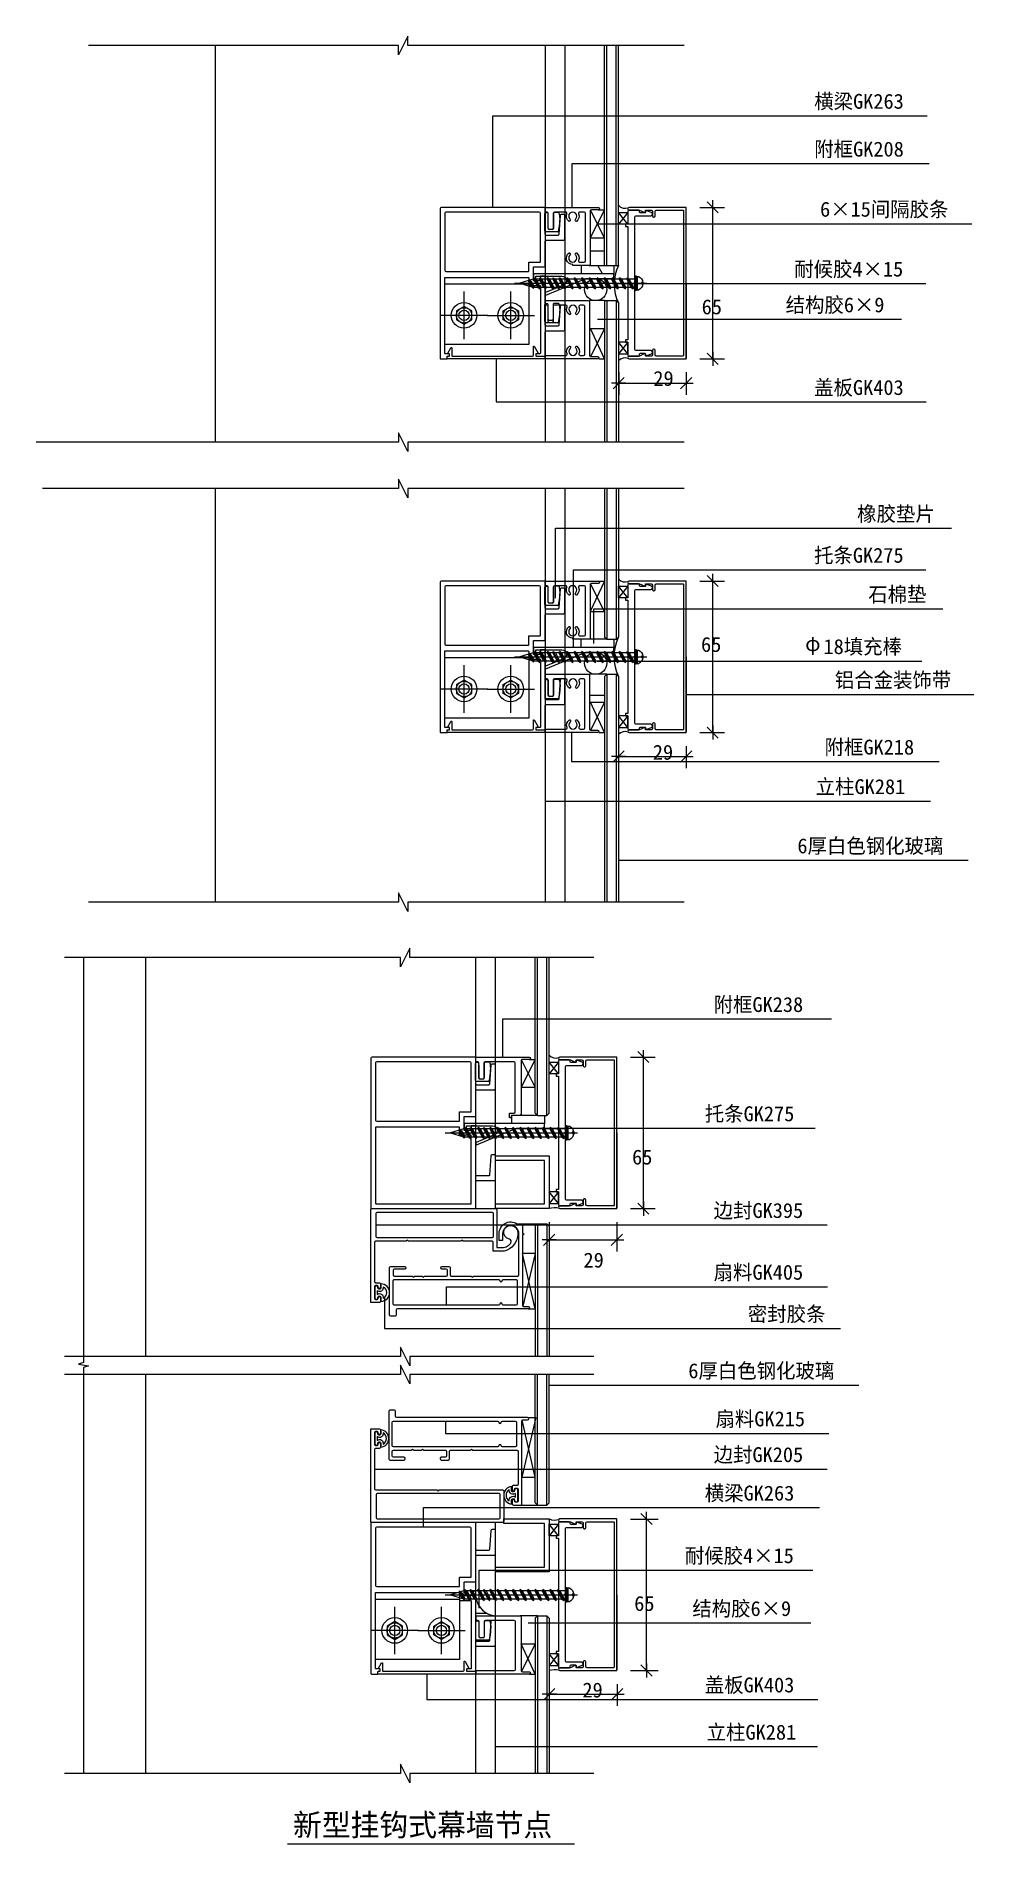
# Model space of a CAD drawing. Header units: metres. Extents: x 111893 to 112295, y 38560 to 39335.
import ezdxf

# ---------------------------------------------------------------- set-up
doc = ezdxf.new("R2010")
doc.units = ezdxf.units.M
for name, color, linetype in [('1', 1, 'Continuous'), ('AXIS', 3, 'Continuous'), ('DOTE', 1, 'Continuous'), ('LAYER4', 6, 'Continuous'), ('PUB_DIM', 3, 'Continuous')]:
    doc.layers.add(name, color=color, linetype=linetype)

msp = doc.modelspace()

# ---------------------------------------------------------------- texts
at = {"layer": 'PUB_DIM'}
for s, height, p in [('横梁GK263', 6.4, (112226.4, 39304.03)), ('附框GK208', 6.4, (112226.4, 39283.53)), ('6×15间隔胶条', 6.4, (112228.9, 39257.75)), ('耐候胶4×15', 6.4, (112217.82, 39232.09)), ('结构胶6×9', 6.4, (112214.14, 39216.75)), ('盖板GK403', 6.4, (112226.35, 39181.3)), ('橡胶垫片', 6.4, (112244.79, 39127.13)), ('托条GK275', 6.4, (112226.32, 39109.34)), ('石棉垫', 6.4, (112249.55, 39092.55)), ('φ', 6.4, (112222.49, 39071.46)), ('18填充棒', 6.4, (112230.35, 39070.18)), ('铝合金装饰带', 6.4, (112235.25, 39055.85)), ('附框GK218', 6.4, (112230.83, 39027.08)), ('立柱GK281', 6.4, (112227.03, 39010.12)), ('6厚白色钢化玻璃', 6.4, (112219.17, 38984.75)), ('附框GK238', 6.4, (112183.25, 38916.69)), ('托条GK275', 6.4, (112179.45, 38869.84)), ('边封GK395', 6.4, (112183.25, 38828.36)), ('扇料GK405', 6.4, (112183.25, 38801.88)), ('密封胶条', 6.4, (112197.92, 38783.99)), ('6厚白色钢化玻璃', 6.4, (112172.39, 38759.63)), ('扇料GK215', 6.4, (112184.05, 38738.99)), ('边封GK205', 6.4, (112183.25, 38723.66)), ('横梁GK263', 6.4, (112179.45, 38707.16)), ('耐候胶4×15', 6.4, (112170.92, 38680.32)), ('结构胶6×9', 6.4, (112174.12, 38657.66)), ('盖板GK403', 6.4, (112179.45, 38624.9)), ('立柱GK281', 6.4, (112180.25, 38604.63)), ('新型挂钩式幕墙节点', 9.5, (112002.88, 38563.29))]:
    msp.add_text(s, height=height, dxfattribs=at).set_placement(p)
at = {"layer": 'PUB_DIM', "char_height": 6.4, "attachment_point": 1}
for s, insert in [('\\A1;65', (112178.12, 39222.29)), ('\\A1;29', (112157.39, 39191.58)), ('\\A1;65', (112177.85, 39077.51)), ('\\A1;29', (112157.18, 39031.27)), ('\\A1;65', (112148.28, 38857.68)), ('\\A1;29', (112127.45, 38813.49)), ('\\A1;65', (112149.2, 38666.24)), ('\\A1;29', (112126.98, 38629.12))]:
    msp.add_mtext(s, dxfattribs=dict(at, insert=insert))

# ---------------------------------------------------------------- blocks, each defined once
blk = doc.blocks.new('SJJ')
at = {"layer": 'AXIS'}
for p, q in [((-8.2, 0.67), (-8.2, 5.54)), ((-7.7, 6.04), (-0.4, 6.04)), ((-7.2, 2.94), (-7.2, 4.14)), ((-6.7, 4.64), (-0.4, 4.64)), ((-0.4, 2.44), (-6.7, 2.44)), ((0.1, 5.54), (0.1, 5.14)), ((0.1, 0.3), (0.1, 1.94)), ((-2.05, -0.35), (-6.24, -0.07))]:
    blk.add_line(p, q, dxfattribs=at)
for centre, radius, start, end in [((-7.7, 5.54), 0.5, 90, 180), ((-7.7, 0.67), 0.5, 180, 254.02), ((-5.95, 6.79), 6.87, 254.02, 267.55), ((-6.7, 4.14), 0.5, 90, 180), ((-6.7, 2.94), 0.5, 180, 270), ((-0.4, 5.54), 0.5, 0, 90), ((-0.4, 5.14), 0.5, 270, 0), ((-0.4, 5.14), 0.5, 270, 0), ((-0.4, 1.94), 0.5, 360, 90), ((-0.4, 1.94), 0.5, 0, 90), ((-0.4, 1.94), 0.5, 0, 90), ((-0.4, 0.3), 0.5, 286.49, 0), ((-1.6, 4.36), 4.73, 264.63, 286.49)]:
    blk.add_arc(centre, radius, start, end, dxfattribs=at)
blk = doc.blocks.new('_ArchTick')
blk.add_line((-0.63, 0), (0.63, 0))
at = {"color": 0, "linetype": 'ByBlock'}
blk.add_lwpolyline([(-0.5, -0.5), (0.5, 0.5)], dxfattribs=at)

# ---------------------------------------------------------------- hatches: boundary and pattern name
at = {"layer": 'PUB_DIM'}
h = msp.add_hatch(dxfattribs=at)
h.set_pattern_fill('DASH', scale=5)
h.paths.add_polyline_path([(112147.07, 39260.55), (112146.87, 39260.55, 0.41), (112146.47, 39260.15), (112146.47, 39259.55), (112142.47, 39259.55), (112142.47, 39262.62, 0.31), (112146.64, 39261.57, 0.2), (112146.47, 39261.15, 0.41)])
h = msp.add_hatch(dxfattribs=at)
h.set_pattern_fill('NET', scale=20)
h.paths.add_polyline_path([(112136.47, 39236.75), (112129.97, 39236.75, 0.41), (112130.47, 39237.25), (112130.47, 39248.75), (112136.47, 39248.75)])
h = msp.add_hatch(dxfattribs=at)
h.set_pattern_fill('NET3', scale=15)
h.paths.add_polyline_path([(112140.47, 39236.75), (112129.91, 39236.75, -0.02), (112129.87, 39236.75), (112126.47, 39236.75), (112126.47, 39233.24), (112129.97, 39233.24), (112129.97, 39233.24), (112136.47, 39233.24), (112136.47, 39233.24), (112140.27, 39233.24, -0.41), (112140.47, 39233.04)])
h = msp.add_hatch(dxfattribs=at)
h.set_pattern_fill('DASH', scale=10)
h.paths.add_polyline_path([(112142.47, 39236.75), (112140.47, 39236.75), (112140.47, 39233.04), (112140.47, 39231.44, -0.41), (112140.27, 39231.24), (112132.64, 39231.24, -0.41), (112137.39, 39226.49, -0.41), (112132.64, 39221.75), (112136.47, 39221.75), (112142.47, 39221.75, -0.26)])
h = msp.add_hatch(dxfattribs=at)
h.set_pattern_fill('HEX', scale=8)
h.paths.add_polyline_path([(112137.39, 39226.49, 1), (112127.89, 39226.49, 1)])
h = msp.add_hatch(dxfattribs=at)
h.set_pattern_fill('NET', scale=20)
h.paths.add_polyline_path([(112136.47, 39221.75), (112129.97, 39221.75, -0.41), (112130.47, 39221.25), (112130.47, 39209.75), (112136.47, 39209.75)])
h = msp.add_hatch(dxfattribs=at)
h.set_pattern_fill('DASH', scale=5)
h.paths.add_polyline_path([(112147.07, 39197.95), (112146.87, 39197.95, -0.41), (112146.47, 39198.35), (112146.47, 39198.95), (112142.47, 39198.95), (112142.47, 39195.87, -0.31), (112146.64, 39196.92, -0.2), (112146.47, 39197.35, -0.41)])
h = msp.add_hatch(dxfattribs=at)
h.set_pattern_fill('DASH', scale=5)
h.paths.add_polyline_path([(112147.07, 39100.3), (112146.87, 39100.3, 0.41), (112146.47, 39099.9), (112146.47, 39099.3), (112142.47, 39099.3), (112142.47, 39102.38, 0.31), (112146.64, 39101.32, 0.2), (112146.47, 39100.9, 0.41)])
h = msp.add_hatch(dxfattribs=at)
h.set_pattern_fill('NET', scale=20)
h.paths.add_polyline_path([(112136.47, 39088.5), (112136.47, 39088.5), (112130.32, 39088.5), (112130.32, 39088.5), (112130.32, 39077, -0.41), (112129.82, 39076.5), (112136.47, 39076.5)])
h = msp.add_hatch(dxfattribs=at)
h.set_pattern_fill('NET3', scale=15)
h.paths.add_polyline_path([(112140.47, 39076.5), (112129.91, 39076.5, -0.02), (112129.87, 39076.5), (112126.47, 39076.5), (112126.47, 39072.99), (112129.97, 39072.99), (112129.97, 39073), (112136.47, 39073), (112136.47, 39072.99), (112140.27, 39072.99, -0.41), (112140.47, 39072.79)])
h = msp.add_hatch(dxfattribs=at)
h.set_pattern_fill('DASH', scale=10)
h.paths.add_polyline_path([(112142.47, 39076.5), (112140.47, 39076.5), (112140.47, 39072.79), (112140.47, 39071.19, -0.41), (112140.27, 39070.99), (112132.64, 39070.99, -0.41), (112137.39, 39066.25, -0.41), (112132.64, 39061.5), (112136.47, 39061.5), (112142.47, 39061.5, -0.26)])
h = msp.add_hatch(dxfattribs=at)
h.set_pattern_fill('HEX', scale=8)
h.paths.add_polyline_path([(112137.39, 39066.25, 1), (112127.89, 39066.25, 1)])
h = msp.add_hatch(dxfattribs=at)
h.set_pattern_fill('NET', scale=20)
h.paths.add_polyline_path([(112136.47, 39061.5), (112129.97, 39061.5, -0.41), (112130.47, 39061), (112130.47, 39049.5), (112136.47, 39049.5)])
h = msp.add_hatch(dxfattribs=at)
h.set_pattern_fill('DASH', scale=5)
h.paths.add_polyline_path([(112147.07, 39037.7), (112146.87, 39037.7, -0.41), (112146.47, 39038.1), (112146.47, 39038.7), (112142.47, 39038.7), (112142.47, 39035.62, -0.31), (112146.64, 39036.68, -0.2), (112146.47, 39037.1, -0.41)])
h = msp.add_hatch(dxfattribs=at)
h.set_pattern_fill('DASH', scale=5)
h.paths.add_polyline_path([(112117.36, 38896.16), (112117.16, 38896.16, 0.41), (112116.76, 38895.76), (112116.76, 38895.16), (112112.76, 38895.16), (112112.76, 38898.24, 0.31), (112116.93, 38897.18, 0.2), (112116.76, 38896.76, 0.41)])
h = msp.add_hatch(dxfattribs=at)
h.set_pattern_fill('NET', scale=20)
h.paths.add_polyline_path([(112106.76, 38872.36), (112100.26, 38872.36, 0.41), (112100.76, 38872.86), (112100.76, 38884.36), (112106.76, 38884.36)])
h = msp.add_hatch(dxfattribs=at)
h.set_pattern_fill('NET3', scale=15)
h.paths.add_polyline_path([(112110.76, 38872.36), (112100.2, 38872.36, -0.02), (112100.16, 38872.36), (112096.76, 38872.36), (112096.76, 38868.86), (112100.26, 38868.86), (112100.26, 38868.86), (112106.76, 38868.86), (112106.76, 38868.86), (112110.56, 38868.86, -0.41), (112110.76, 38868.66)])
h = msp.add_hatch(dxfattribs=at)
h.set_pattern_fill('DASH', scale=5)
h.paths.add_polyline_path([(112117.36, 38833.56), (112117.16, 38833.56, -0.41), (112116.76, 38833.96), (112116.76, 38834.56), (112112.76, 38834.56), (112112.76, 38832.36, -0.1), (112116.93, 38832.54, -0.2), (112116.76, 38832.96, -0.41)])
h = msp.add_hatch(dxfattribs=at)
h.set_pattern_fill('NET', scale=20)
h.paths.add_polyline_path([(112106.76, 38825.91), (112101.26, 38825.91), (112101.26, 38821.66), (112101.76, 38821.66), (112101.76, 38821.16), (112101.26, 38821.16), (112101.26, 38813.14), (112106.76, 38813.14)])
h = msp.add_hatch(dxfattribs=at)
h.set_pattern_fill('NET', scale=20)
h.paths.add_polyline_path([(112106.76, 38717.26), (112100.94, 38717.26), (112100.94, 38705.26), (112107.76, 38705.26), (112106.76, 38706.26)])
h = msp.add_hatch(dxfattribs=at)
h.set_pattern_fill('DASH', scale=5)
h.paths.add_polyline_path([(112116.76, 38698.66, -0.2), (112116.93, 38699.08, -0.17), (112112.76, 38699.26), (112112.76, 38697.06), (112116.76, 38697.06), (112116.76, 38697.66, -0.41), (112117.16, 38698.06), (112117.36, 38698.06, -0.41)])
h = msp.add_hatch(dxfattribs=at)
h.set_pattern_fill('DASH', scale=8)
h.paths.add_polyline_path([(112081.59, 38664.29), (112081.59, 38657.82), (112089.18, 38657.82, -0.29)])
h = msp.add_hatch(dxfattribs=at)
h.set_pattern_fill('NET', scale=20)
h.paths.add_polyline_path([(112106.76, 38657.76), (112100.26, 38657.76, -0.41), (112100.76, 38657.26), (112100.76, 38645.76), (112106.76, 38645.76)])
h = msp.add_hatch(dxfattribs=at)
h.set_pattern_fill('DASH', scale=5)
h.paths.add_polyline_path([(112117.36, 38635.46), (112117.16, 38635.46, -0.41), (112116.76, 38635.86), (112116.76, 38636.46), (112112.76, 38636.46), (112112.76, 38634.26, -0.1), (112116.93, 38634.44, -0.2), (112116.76, 38634.86, -0.41)])

# ---------------------------------------------------------------- linework, layer by layer
for p, q in [((112097.83, 39229.23), (112154.55, 39229.23)), ((112097.83, 39068.98), (112154.55, 39068.98)), ((112068.11, 38864.84), (112124.84, 38864.84)), ((112068.11, 38666.74), (112124.84, 38666.74)), ((112000.54, 38559.95), (112123.56, 38559.95))]:
    msp.add_line(p, q)
at = {"layer": 'AXIS'}
for p, q in [((112150.47, 39229.23), (112149.97, 39229.73)), ((112150.47, 39228.73), (112149.97, 39229.23)), ((112150.47, 39068.98), (112149.97, 39069.48)), ((112150.47, 39068.48), (112149.97, 39068.98)), ((112120.76, 38864.84), (112120.26, 38865.34)), ((112120.76, 38864.34), (112120.26, 38864.84)), ((112120.76, 38666.74), (112120.26, 38667.24)), ((112120.76, 38666.24), (112120.26, 38666.74))]:
    msp.add_line(p, q, dxfattribs=at)
for points in [[(112170.6, 39331.17), (112052.13, 39331.17), (112052.13, 39335.17), (112048.13, 39327.17), (112048.13, 39331.17), (111915.11, 39331.17)], [(112170.6, 39161.06), (112052.13, 39161.06), (112052.13, 39157.06), (112048.13, 39165.06), (112048.13, 39161.06), (111892.72, 39161.06)], [(112170.6, 39141.22), (112052.13, 39141.22), (112052.13, 39137.22), (112048.13, 39145.22), (112048.13, 39141.22), (111895.45, 39141.22)], [(112170.6, 38963.85), (112052.13, 38963.85), (112052.13, 38959.85), (112048.13, 38967.85), (112048.13, 38963.85), (111915.11, 38963.85)], [(112131.87, 38940.07), (112052.96, 38940.07), (112052.96, 38944.07), (112048.96, 38936.07), (112048.96, 38940.07), (111904.85, 38940.07)], [(112131.87, 38768.92), (112052.96, 38768.92), (112052.96, 38764.92), (112048.96, 38772.92), (112048.96, 38768.92), (111904.85, 38768.92)], [(112131.87, 38761.2), (112052.96, 38761.2), (112052.96, 38757.2), (112048.96, 38765.2), (112048.96, 38761.2), (111904.85, 38761.2)], [(112131.87, 38590.05), (112052.96, 38590.05), (112052.96, 38586.05), (112048.96, 38594.05), (112048.96, 38590.05), (111904.85, 38590.05)]]:
    msp.add_lwpolyline(points, dxfattribs=at)
for points in [[(112149.47, 39226.1), (112149.47, 39232.35), (112149.97, 39232.35), (112149.97, 39226.1)], [(112149.97, 39226.41), (112149.97, 39232.04), (112150.47, 39232.04), (112150.47, 39226.41)], [(112149.47, 39065.86), (112149.47, 39072.11), (112149.97, 39072.11), (112149.97, 39065.86)], [(112149.97, 39066.16), (112149.97, 39071.8), (112150.47, 39071.8), (112150.47, 39066.16)], [(112119.76, 38861.72), (112119.76, 38867.97), (112120.26, 38867.97), (112120.26, 38861.72)], [(112120.26, 38862.02), (112120.26, 38867.66), (112120.76, 38867.66), (112120.76, 38862.02)], [(112119.76, 38663.62), (112119.76, 38669.87), (112120.26, 38669.87), (112120.26, 38663.62)], [(112120.26, 38663.92), (112120.26, 38669.56), (112120.76, 38669.56), (112120.76, 38663.92)]]:
    msp.add_lwpolyline(points, close=True, dxfattribs=at)
for points in [[(112152.25, 39228.98), (112152.95, 39228.98, -0.27), (112151.08, 39226.29), (112150.47, 39226.29), (112150.47, 39232.17), (112151.08, 39232.17, -0.27), (112152.95, 39229.48), (112152.25, 39229.48)], [(112152.25, 39068.73), (112152.95, 39068.73, -0.27), (112151.08, 39066.04), (112150.47, 39066.04), (112150.47, 39071.92), (112151.08, 39071.92, -0.27), (112152.95, 39069.23), (112152.25, 39069.23)], [(112122.53, 38864.59), (112123.24, 38864.59, -0.27), (112121.37, 38861.9), (112120.76, 38861.9), (112120.76, 38867.78), (112121.37, 38867.78, -0.27), (112123.24, 38865.09), (112122.53, 38865.09)], [(112122.53, 38666.49), (112123.24, 38666.49, -0.27), (112121.37, 38663.8), (112120.76, 38663.8), (112120.76, 38669.68), (112121.37, 38669.68, -0.27), (112123.24, 38666.99), (112122.53, 38666.99)]]:
    msp.add_lwpolyline(points, format="xyb", close=True, dxfattribs=at)
at = {"layer": 'DOTE'}
for p, q in [((111969.47, 39331.17), (111969.47, 39161.06)), ((112110.97, 39331.17), (112110.97, 39161.06)), ((112119.47, 39331.17), (112119.47, 39161.06)), ((112136.47, 39236.75), (112136.47, 39331.17)), ((112142.47, 39236.75), (112142.47, 39331.17)), ((112129.91, 39236.75), (112142.47, 39236.75)), ((112103.97, 39228.74), (112067.97, 39228.74)), ((112103.97, 39228.44), (112103.97, 39202.99)), ((112136.47, 39221.75), (112141.47, 39221.75)), ((112136.47, 39221.75), (112136.47, 39161.06)), ((112141.47, 39221.75), (112142.47, 39220.75)), ((112142.47, 39220.75), (112142.47, 39161.06)), ((112103.97, 39202.99), (112067.97, 39202.99)), ((111969.47, 39141.22), (111969.47, 38963.85)), ((112110.97, 39141.22), (112110.97, 38963.85)), ((112119.47, 39141.22), (112119.47, 38963.85)), ((112136.47, 39141.22), (112136.47, 39077.5)), ((112142.47, 39141.22), (112142.47, 39077.5)), ((112137.47, 39076.5), (112136.47, 39077.5)), ((112137.47, 39076.5), (112141.47, 39076.5)), ((112141.47, 39076.5), (112142.47, 39077.5)), ((112103.97, 39068.5), (112067.97, 39068.5)), ((112103.97, 39068.2), (112103.97, 39042.75)), ((112137.47, 39061.5), (112136.47, 39060.5)), ((112136.47, 39060.5), (112136.47, 38963.85)), ((112137.47, 39061.5), (112141.47, 39061.5)), ((112141.47, 39061.5), (112142.47, 39060.5)), ((112142.47, 39060.5), (112142.47, 38963.85)), ((112103.97, 39042.75), (112067.97, 39042.75)), ((111939.76, 38768.92), (111939.76, 38940.07)), ((112081.26, 38832.56), (112081.26, 38940.07)), ((112089.76, 38832.36), (112089.76, 38940.07)), ((112106.76, 38873.36), (112106.76, 38940.07)), ((112112.76, 38873.36), (112112.76, 38940.07)), ((112106.76, 38873.36), (112107.76, 38872.36)), ((112107.76, 38872.36), (112111.76, 38872.36)), ((112111.76, 38872.36), (112112.76, 38873.36)), ((112107.76, 38825.91), (112106.76, 38824.91)), ((112106.76, 38824.91), (112106.76, 38768.92)), ((112107.76, 38825.91), (112111.76, 38825.91)), ((112111.76, 38825.91), (112112.76, 38824.91)), ((112112.76, 38824.91), (112112.76, 38768.92)), ((111939.76, 38590.05), (111939.76, 38761.2)), ((112106.76, 38706.26), (112106.76, 38761.2)), ((112112.76, 38706.26), (112112.76, 38761.2)), ((112107.76, 38705.26), (112106.76, 38706.26)), ((112107.76, 38705.26), (112111.76, 38705.26)), ((112111.76, 38705.26), (112112.76, 38706.26)), ((112081.26, 38590.05), (112081.26, 38697.76)), ((112089.76, 38590.05), (112089.76, 38697.76)), ((112074.26, 38664.76), (112038.26, 38664.76)), ((112074.26, 38664.46), (112074.26, 38639.01)), ((112107.76, 38657.76), (112106.76, 38656.76)), ((112106.76, 38656.76), (112106.76, 38590.05)), ((112107.76, 38657.76), (112111.76, 38657.76)), ((112111.76, 38657.76), (112112.76, 38656.76)), ((112112.76, 38656.76), (112112.76, 38590.05)), ((112074.26, 38639.01), (112038.26, 38639.01))]:
    msp.add_line(p, q, dxfattribs=at)
for points in [[(112111.47, 39210.75, -0.41), (112110.97, 39211.25), (112110.97, 39232.04, 0.41), (112110.77, 39232.24), (112109.17, 39232.24, 0.41), (112108.97, 39232.04), (112108.97, 39230.44, -0.41), (112108.77, 39230.24), (112106.17, 39230.24, -0.41), (112105.97, 39230.44), (112105.97, 39236.04, -0.41), (112106.17, 39236.24), (112110.77, 39236.24, 0.41), (112110.97, 39236.44), (112110.97, 39247.25, -0.41), (112111.47, 39247.75), (112118.97, 39247.75, 0.41), (112119.47, 39248.25), (112119.47, 39258.25, 0.41), (112118.97, 39258.75), (112117.91, 39258.75, 0.39), (112117.42, 39258.28), (112116.91, 39250.21, -0.39), (112116.41, 39249.75), (112111.47, 39249.75, -0.41), (112110.97, 39250.25), (112110.97, 39261.55, 0.41), (112110.77, 39261.75), (112066.47, 39261.75, 0.41), (112065.97, 39261.25), (112065.97, 39196.95, 0.41), (112066.17, 39196.75), (112068.77, 39196.75, 0.41), (112068.97, 39196.95), (112068.97, 39197.75, -0.41), (112069.17, 39197.95), (112069.77, 39197.95, 0.41), (112069.97, 39198.15), (112069.97, 39198.75, 0.41), (112069.77, 39198.95), (112068.17, 39198.95, -0.41), (112067.97, 39199.15), (112067.97, 39231.74), (112103.77, 39231.74, -0.41), (112103.97, 39231.54), (112103.97, 39228.44, 0.41), (112104.17, 39228.24), (112108.77, 39228.24, -0.41), (112108.97, 39228.04), (112108.97, 39199.15, -0.41), (112108.77, 39198.95), (112107.17, 39198.95, 0.41), (112106.97, 39198.75), (112106.97, 39198.15, 0.41), (112107.17, 39197.95), (112110.77, 39197.95, 0.41), (112110.97, 39198.15), (112110.97, 39208.25, -0.41), (112111.47, 39208.75), (112118.97, 39208.75, 0.41), (112119.47, 39209.25), (112119.47, 39219.25, 0.41), (112118.97, 39219.75), (112117.92, 39219.75, 0.39), (112117.42, 39219.28), (112116.91, 39211.21, -0.43), (112116.34, 39210.75), (112111.47, 39210.75)], [(112156.97, 39258.94, 0.31), (112156.59, 39259.5), (112154.24, 39260.44, 0.53), (112153.97, 39260.25), (112153.97, 39259.55, -0.41), (112153.77, 39259.35), (112151.87, 39259.35, -0.41), (112151.47, 39259.75), (112151.47, 39260.15, 0.41), (112151.07, 39260.55), (112146.87, 39260.55, 0.41), (112146.47, 39260.15), (112146.47, 39254.55), (112145.47, 39254.55), (112145.47, 39253.55), (112146.47, 39253.55), (112146.47, 39204.95), (112145.47, 39204.95), (112145.47, 39203.95), (112146.47, 39203.95), (112146.47, 39198.35, 0.41), (112146.87, 39197.95), (112151.07, 39197.95, 0.41), (112151.47, 39198.35), (112151.47, 39198.75, -0.41), (112151.87, 39199.15), (112153.77, 39199.15, -0.41), (112153.97, 39198.95), (112153.97, 39198.24, 0.53), (112154.24, 39198.06), (112156.59, 39199, 0.31), (112156.97, 39199.55), (112156.97, 39199.75, 0.41), (112156.37, 39200.35), (112149.87, 39200.35, -0.41), (112149.47, 39200.75), (112149.47, 39228.73), (112148.97, 39229.23), (112149.47, 39229.73), (112149.47, 39257.75, -0.41), (112149.87, 39258.15), (112156.37, 39258.15, 0.41), (112156.97, 39258.75)], [(112171.47, 39229.25), (112171.47, 39196.95), (112171.47, 39229.25), (112171.47, 39261.55, 0.41), (112171.27, 39261.75), (112147.07, 39261.75, 0.41), (112146.47, 39261.15), (112146.47, 39261.15, 0.41), (112147.07, 39260.55), (112151.42, 39260.55, -0.11), (112151.51, 39260.53), (112153.68, 39259.48, 0.55), (112153.97, 39259.66), (112153.97, 39260.35, -0.41), (112154.17, 39260.55), (112156.47, 39260.55, -0.41), (112156.97, 39260.05), (112156.97, 39258.05, 0.41), (112157.47, 39257.55), (112157.67, 39257.55, 0.41), (112158.17, 39258.05), (112158.17, 39260.05, -0.41), (112158.67, 39260.55), (112170.07, 39260.55, -0.41), (112170.27, 39260.35), (112170.27, 39229.25), (112170.27, 39198.15, -0.41), (112170.07, 39197.95), (112158.67, 39197.95, -0.41), (112158.17, 39198.45), (112158.17, 39200.45, 0.41), (112157.67, 39200.95), (112157.47, 39200.95, 0.41), (112156.97, 39200.45), (112156.97, 39198.45, -0.41), (112156.47, 39197.95), (112154.17, 39197.95, -0.41), (112153.97, 39198.15), (112153.97, 39198.83, 0.55), (112153.68, 39199.01), (112151.51, 39197.97, -0.11), (112151.42, 39197.95), (112147.07, 39197.95, 0.41), (112146.47, 39197.35, 0.41), (112147.07, 39196.75), (112171.27, 39196.75, 0.41), (112171.47, 39196.95)], [(112111.47, 39050.5, -0.41), (112110.97, 39051), (112110.97, 39071.8, 0.41), (112110.77, 39072), (112109.17, 39072, 0.41), (112108.97, 39071.8), (112108.97, 39070.2, -0.41), (112108.77, 39070), (112106.17, 39070, -0.41), (112105.97, 39070.2), (112105.97, 39075.8, -0.41), (112106.17, 39076), (112110.77, 39076, 0.41), (112110.97, 39076.2), (112110.97, 39087, -0.41), (112111.47, 39087.5), (112118.97, 39087.5, 0.41), (112119.47, 39088), (112119.47, 39098, 0.41), (112118.97, 39098.5), (112117.91, 39098.5, 0.39), (112117.42, 39098.03), (112116.91, 39089.97, -0.39), (112116.41, 39089.5), (112111.47, 39089.5, -0.41), (112110.97, 39090), (112110.97, 39101.3, 0.41), (112110.77, 39101.5), (112066.47, 39101.5, 0.41), (112065.97, 39101), (112065.97, 39036.7, 0.41), (112066.17, 39036.5), (112068.77, 39036.5, 0.41), (112068.97, 39036.7), (112068.97, 39037.5, -0.41), (112069.17, 39037.7), (112069.77, 39037.7, 0.41), (112069.97, 39037.9), (112069.97, 39038.5, 0.41), (112069.77, 39038.7), (112068.17, 39038.7, -0.41), (112067.97, 39038.9), (112067.97, 39071.5), (112103.77, 39071.5, -0.41), (112103.97, 39071.3), (112103.97, 39068.2, 0.41), (112104.17, 39068), (112108.77, 39068, -0.41), (112108.97, 39067.8), (112108.97, 39038.9, -0.41), (112108.77, 39038.7), (112107.17, 39038.7, 0.41), (112106.97, 39038.5), (112106.97, 39037.9, 0.41), (112107.17, 39037.7), (112110.77, 39037.7, 0.41), (112110.97, 39037.9), (112110.97, 39048, -0.41), (112111.47, 39048.5), (112118.97, 39048.5, 0.41), (112119.47, 39049), (112119.47, 39059, 0.41), (112118.97, 39059.5), (112117.92, 39059.5, 0.39), (112117.42, 39059.03), (112116.91, 39050.97, -0.43), (112116.34, 39050.5), (112111.47, 39050.5)], [(112156.97, 39098.69, 0.31), (112156.59, 39099.25), (112154.24, 39100.19, 0.53), (112153.97, 39100), (112153.97, 39099.3, -0.41), (112153.77, 39099.1), (112151.87, 39099.1, -0.41), (112151.47, 39099.5), (112151.47, 39099.9, 0.41), (112151.07, 39100.3), (112146.87, 39100.3, 0.41), (112146.47, 39099.9), (112146.47, 39094.3), (112145.47, 39094.3), (112145.47, 39093.3), (112146.47, 39093.3), (112146.47, 39044.7), (112145.47, 39044.7), (112145.47, 39043.7), (112146.47, 39043.7), (112146.47, 39038.1, 0.41), (112146.87, 39037.7), (112151.07, 39037.7, 0.41), (112151.47, 39038.1), (112151.47, 39038.5, -0.41), (112151.87, 39038.9), (112153.77, 39038.9, -0.41), (112153.97, 39038.7), (112153.97, 39038, 0.53), (112154.24, 39037.81), (112156.59, 39038.75, 0.31), (112156.97, 39039.31), (112156.97, 39039.5, 0.41), (112156.37, 39040.1), (112149.87, 39040.1, -0.41), (112149.47, 39040.5), (112149.47, 39068.48), (112148.97, 39068.98), (112149.47, 39069.48), (112149.47, 39097.5, -0.41), (112149.87, 39097.9), (112156.37, 39097.9, 0.41), (112156.97, 39098.5)], [(112171.47, 39069), (112171.47, 39036.7), (112171.47, 39069), (112171.47, 39101.3, 0.41), (112171.27, 39101.5), (112147.07, 39101.5, 0.41), (112146.47, 39100.9), (112146.47, 39100.9, 0.41), (112147.07, 39100.3), (112151.42, 39100.3, -0.11), (112151.51, 39100.28), (112153.68, 39099.24, 0.55), (112153.97, 39099.42), (112153.97, 39100.1, -0.41), (112154.17, 39100.3), (112156.47, 39100.3, -0.41), (112156.97, 39099.8), (112156.97, 39097.8, 0.41), (112157.47, 39097.3), (112157.67, 39097.3, 0.41), (112158.17, 39097.8), (112158.17, 39099.8, -0.41), (112158.67, 39100.3), (112170.07, 39100.3, -0.41), (112170.27, 39100.1), (112170.27, 39069), (112170.27, 39037.9, -0.41), (112170.07, 39037.7), (112158.67, 39037.7, -0.41), (112158.17, 39038.2), (112158.17, 39040.2, 0.41), (112157.67, 39040.7), (112157.47, 39040.7, 0.41), (112156.97, 39040.2), (112156.97, 39038.2, -0.41), (112156.47, 39037.7), (112154.17, 39037.7, -0.41), (112153.97, 39037.9), (112153.97, 39038.58, 0.55), (112153.68, 39038.76), (112151.51, 39037.72, -0.11), (112151.42, 39037.7), (112147.07, 39037.7, 0.41), (112146.47, 39037.1, 0.41), (112147.07, 39036.5), (112171.27, 39036.5, 0.41), (112171.47, 39036.7)], [(112082.56, 38893.86), (112082.56, 38888.36), (112082.56, 38894.86, 0.41), (112082.06, 38895.36), (112081.46, 38895.36, -0.41), (112081.26, 38895.56), (112081.26, 38897.16, -0.41), (112081.46, 38897.36), (112104.16, 38897.36, -1), (112104.16, 38896.36), (112101.16, 38896.36, 0.41), (112100.66, 38895.86), (112100.66, 38872.86, -0.42), (112100.16, 38872.36), (112096.76, 38872.36, 0.41), (112096.46, 38872.06), (112096.46, 38871.66, -0.41), (112096.16, 38871.36), (112095.96, 38871.36, -0.41), (112095.66, 38871.66), (112095.66, 38873.06, -0.41), (112095.96, 38873.36), (112097.66, 38873.36, 0.41), (112098.16, 38873.86), (112098.16, 38894.86, 0.41), (112097.66, 38895.36), (112085.26, 38895.36, 0.41), (112084.76, 38894.86), (112084.76, 38888.36, -0.41), (112084.26, 38887.86), (112083.06, 38887.86, -0.41), (112082.56, 38888.36)], [(112127.26, 38894.55, 0.31), (112126.88, 38895.11), (112124.53, 38896.05, 0.53), (112124.26, 38895.86), (112124.26, 38895.16, -0.41), (112124.06, 38894.96), (112122.16, 38894.96, -0.41), (112121.76, 38895.36), (112121.76, 38895.76, 0.41), (112121.36, 38896.16), (112117.16, 38896.16, 0.41), (112116.76, 38895.76), (112116.76, 38890.16), (112115.76, 38890.16), (112115.76, 38889.16), (112116.76, 38889.16), (112116.76, 38840.56), (112115.76, 38840.56), (112115.76, 38839.56), (112116.76, 38839.56), (112116.76, 38833.96, 0.41), (112117.16, 38833.56), (112121.36, 38833.56, 0.41), (112121.76, 38833.96), (112121.76, 38834.36, -0.41), (112122.16, 38834.76), (112124.06, 38834.76, -0.41), (112124.26, 38834.56), (112124.26, 38833.85, 0.53), (112124.53, 38833.67), (112126.88, 38834.61, 0.31), (112127.26, 38835.17), (112127.26, 38835.36, 0.41), (112126.66, 38835.96), (112120.16, 38835.96, -0.41), (112119.76, 38836.36), (112119.76, 38864.34), (112119.26, 38864.84), (112119.76, 38865.34), (112119.76, 38893.36, -0.41), (112120.16, 38893.76), (112126.66, 38893.76, 0.41), (112127.26, 38894.36)], [(112141.76, 38864.86), (112141.76, 38832.56), (112141.76, 38864.86), (112141.76, 38897.16, 0.41), (112141.56, 38897.36), (112117.36, 38897.36, 0.41), (112116.76, 38896.76), (112116.76, 38896.76, 0.41), (112117.36, 38896.16), (112121.71, 38896.16, -0.11), (112121.8, 38896.14), (112123.97, 38895.1, 0.55), (112124.26, 38895.28), (112124.26, 38895.96, -0.41), (112124.46, 38896.16), (112126.76, 38896.16, -0.41), (112127.26, 38895.66), (112127.26, 38893.66, 0.41), (112127.76, 38893.16), (112127.96, 38893.16, 0.41), (112128.46, 38893.66), (112128.46, 38895.66, -0.41), (112128.96, 38896.16), (112140.36, 38896.16, -0.41), (112140.56, 38895.96), (112140.56, 38864.86), (112140.56, 38833.76, -0.41), (112140.36, 38833.56), (112128.96, 38833.56, -0.41), (112128.46, 38834.06), (112128.46, 38836.06, 0.41), (112127.96, 38836.56), (112127.76, 38836.56, 0.41), (112127.26, 38836.06), (112127.26, 38834.06, -0.41), (112126.76, 38833.56), (112124.46, 38833.56, -0.41), (112124.26, 38833.76), (112124.26, 38834.44, 0.55), (112123.97, 38834.62), (112121.8, 38833.58, -0.11), (112121.71, 38833.56), (112117.36, 38833.56, 0.41), (112116.76, 38832.96, 0.41), (112117.36, 38832.36), (112141.56, 38832.36, 0.41), (112141.76, 38832.56)], [(112141.76, 38666.76), (112141.76, 38634.46), (112141.76, 38666.76), (112141.76, 38699.06, 0.41), (112141.56, 38699.26), (112117.36, 38699.26, 0.41), (112116.76, 38698.66), (112116.76, 38698.66, 0.41), (112117.36, 38698.06), (112121.71, 38698.06, -0.11), (112121.8, 38698.04), (112123.97, 38697, 0.55), (112124.26, 38697.18), (112124.26, 38697.86, -0.41), (112124.46, 38698.06), (112126.76, 38698.06, -0.41), (112127.26, 38697.56), (112127.26, 38695.56, 0.41), (112127.76, 38695.06), (112127.96, 38695.06, 0.41), (112128.46, 38695.56), (112128.46, 38697.56, -0.41), (112128.96, 38698.06), (112140.36, 38698.06, -0.41), (112140.56, 38697.86), (112140.56, 38666.76), (112140.56, 38635.66, -0.41), (112140.36, 38635.46), (112128.96, 38635.46, -0.41), (112128.46, 38635.96), (112128.46, 38637.96, 0.41), (112127.96, 38638.46), (112127.76, 38638.46, 0.41), (112127.26, 38637.96), (112127.26, 38635.96, -0.41), (112126.76, 38635.46), (112124.46, 38635.46, -0.41), (112124.26, 38635.66), (112124.26, 38636.34, 0.55), (112123.97, 38636.52), (112121.8, 38635.48, -0.11), (112121.71, 38635.46), (112117.36, 38635.46, 0.41), (112116.76, 38634.86, 0.41), (112117.36, 38634.26), (112141.56, 38634.26, 0.41), (112141.76, 38634.46)], [(112081.76, 38646.76, -0.41), (112081.26, 38647.26), (112081.26, 38668.06, 0.41), (112081.06, 38668.26), (112079.46, 38668.26, 0.41), (112079.26, 38668.06), (112079.26, 38666.46, -0.41), (112079.06, 38666.26), (112076.46, 38666.26, -0.41), (112076.26, 38666.46), (112076.26, 38672.06, -0.41), (112076.46, 38672.26), (112081.06, 38672.26, 0.41), (112081.26, 38672.46), (112081.26, 38683.26, -0.41), (112081.76, 38683.76), (112089.26, 38683.76, 0.41), (112089.76, 38684.26), (112089.76, 38694.26, 0.41), (112089.26, 38694.76), (112088.2, 38694.76, 0.39), (112087.7, 38694.29), (112087.2, 38686.23, -0.39), (112086.7, 38685.76), (112081.76, 38685.76, -0.41), (112081.26, 38686.26), (112081.26, 38697.56, 0.41), (112081.06, 38697.76), (112036.46, 38697.76, 0.41), (112036.26, 38697.56), (112036.26, 38632.96, 0.41), (112036.46, 38632.76), (112039.06, 38632.76, 0.41), (112039.26, 38632.96), (112039.26, 38633.76, -0.41), (112039.46, 38633.96), (112040.06, 38633.96, 0.41), (112040.26, 38634.16), (112040.26, 38634.76, 0.41), (112040.06, 38634.96), (112038.46, 38634.96, -0.41), (112038.26, 38635.16), (112038.26, 38667.76), (112074.06, 38667.76, -0.41), (112074.26, 38667.56), (112074.26, 38664.46, 0.41), (112074.46, 38664.26), (112079.06, 38664.26, -0.41), (112079.26, 38664.06), (112079.26, 38635.16, -0.41), (112079.06, 38634.96), (112077.46, 38634.96, 0.41), (112077.26, 38634.76), (112077.26, 38634.16, 0.41), (112077.46, 38633.96), (112081.06, 38633.96, 0.41), (112081.26, 38634.16), (112081.26, 38644.26, -0.41), (112081.76, 38644.76), (112089.26, 38644.76, 0.41), (112089.76, 38645.26), (112089.76, 38655.26, 0.41), (112089.26, 38655.76), (112088.2, 38655.76, 0.39), (112087.7, 38655.29), (112087.2, 38647.23, -0.43), (112086.63, 38646.76), (112081.76, 38646.76)], [(112127.26, 38696.45, 0.31), (112126.88, 38697.01), (112124.53, 38697.95, 0.53), (112124.26, 38697.76), (112124.26, 38697.06, -0.41), (112124.06, 38696.86), (112122.16, 38696.86, -0.41), (112121.76, 38697.26), (112121.76, 38697.66, 0.41), (112121.36, 38698.06), (112117.16, 38698.06, 0.41), (112116.76, 38697.66), (112116.76, 38692.06), (112115.76, 38692.06), (112115.76, 38691.06), (112116.76, 38691.06), (112116.76, 38642.46), (112115.76, 38642.46), (112115.76, 38641.46), (112116.76, 38641.46), (112116.76, 38635.86, 0.41), (112117.16, 38635.46), (112121.36, 38635.46, 0.41), (112121.76, 38635.86), (112121.76, 38636.26, -0.41), (112122.16, 38636.66), (112124.06, 38636.66, -0.41), (112124.26, 38636.46), (112124.26, 38635.76, 0.53), (112124.53, 38635.57), (112126.88, 38636.51, 0.31), (112127.26, 38637.07), (112127.26, 38637.26, 0.41), (112126.66, 38637.86), (112120.16, 38637.86, -0.41), (112119.76, 38638.26), (112119.76, 38666.24), (112119.26, 38666.74), (112119.76, 38667.24), (112119.76, 38695.26, -0.41), (112120.16, 38695.66), (112126.66, 38695.66, 0.41), (112127.26, 38696.26)], [(112082.66, 38648.76), (112082.66, 38655.26, 0.41), (112082.16, 38655.76), (112081.56, 38655.76, -0.41), (112081.36, 38655.96), (112081.36, 38657.56, -0.41), (112081.56, 38657.76), (112100.26, 38657.76, -0.41), (112100.76, 38657.26), (112100.76, 38634.26, 0.41), (112101.26, 38633.76), (112104.26, 38633.76, -1), (112104.26, 38632.76), (112100.26, 38632.76), (112081.46, 38632.76, -0.41), (112081.26, 38632.96), (112081.26, 38634.06, -0.41), (112081.46, 38634.26), (112097.76, 38634.26, 0.41), (112098.26, 38634.76), (112098.26, 38655.26, 0.41), (112097.76, 38655.76), (112085.36, 38655.76, 0.41), (112084.86, 38655.26), (112084.86, 38648.76, -0.41), (112084.36, 38648.26), (112083.16, 38648.26, -0.41), (112082.66, 38648.76), (112082.66, 38654.26)]]:
    msp.add_lwpolyline(points, format="xyb", dxfattribs=at)
for points in [[(112108.47, 39259.75), (112068.47, 39259.75, 0.41), (112067.97, 39259.25), (112067.97, 39234.74, 0.41), (112068.47, 39234.24), (112103.77, 39234.24, 0.41), (112103.97, 39234.44), (112103.97, 39238.04, -0.41), (112104.17, 39238.24), (112108.77, 39238.24, 0.41), (112108.97, 39238.44), (112108.97, 39259.25, 0.41)], [(112121.56, 39241.2, 2.32), (112124.1, 39241.2, -0.44), (112124.18, 39242.23, -0.33), (112124.42, 39242.24, -0.35), (112125.37, 39238.94, 0.54), (112125.83, 39238.25), (112127.82, 39238.25, 0.41), (112128.32, 39238.75), (112128.32, 39259.25, 0.41), (112127.82, 39259.75), (112125.83, 39259.75, 0.54), (112125.37, 39259.05, -0.35), (112124.42, 39255.75, -0.33), (112124.18, 39255.76, -0.44), (112124.1, 39256.79, 2.32), (112121.56, 39256.79, -0.44), (112121.48, 39255.76, -0.33), (112121.24, 39255.75, -0.35), (112120.29, 39259.05, 0.54), (112119.83, 39259.75), (112115.02, 39259.75, 0.41), (112114.52, 39259.25), (112114.52, 39252.75, -0.41), (112114.02, 39252.25), (112112.82, 39252.25, -0.41), (112112.32, 39252.75), (112112.32, 39259.25, 0.41), (112111.82, 39259.75), (112111.22, 39259.75, -0.41), (112111.02, 39259.95), (112111.02, 39261.55, -0.41), (112111.22, 39261.75), (112133.82, 39261.75, -1), (112133.82, 39260.75), (112130.82, 39260.75, 0.41), (112130.32, 39260.25), (112130.32, 39237.25, -0.41), (112129.82, 39236.75), (112122.83, 39236.75), (112122.83, 39237.25, -0.73), (112121.24, 39242.24, -0.33), (112121.48, 39242.23, -0.44)], [(112118.15, 39232.24, -0.82), (112118.91, 39228.39), (112111.09, 39225.17, 0.3), (112110.97, 39224.99), (112110.97, 39224.34, 0.53), (112111.24, 39224.16), (112128.43, 39231.23, -0.1), (112128.51, 39231.24), (112140.27, 39231.24, 0.41), (112140.47, 39231.44), (112140.47, 39233.04, 0.41), (112140.27, 39233.24), (112106.17, 39233.24, 0.41), (112105.97, 39233.04), (112105.97, 39230.94, 0.41), (112106.17, 39230.74), (112106.77, 39230.74, 0.41), (112106.97, 39230.94), (112106.97, 39232.04, -0.41), (112107.17, 39232.24)], [(112124.24, 39216.79, 2.32), (112121.7, 39216.79, -0.44), (112121.61, 39215.76, -0.33), (112121.38, 39215.75, -0.35), (112120.43, 39219.05, 0.54), (112119.97, 39219.75), (112114.97, 39219.75, 0.41), (112114.47, 39219.25), (112114.47, 39212.75, -0.41), (112113.97, 39212.25), (112112.77, 39212.25, -0.41), (112112.27, 39212.75), (112112.27, 39219.25, 0.41), (112111.77, 39219.75), (112111.17, 39219.75, -0.41), (112110.97, 39219.95), (112110.97, 39221.55, -0.41), (112111.17, 39221.75), (112129.47, 39221.75, -0.41), (112129.97, 39221.25), (112129.97, 39198.25, 0.41), (112130.47, 39197.75), (112133.47, 39197.75, -1), (112133.47, 39196.75), (112111.17, 39196.75, -0.41), (112110.97, 39196.95), (112110.97, 39198.05, -0.41), (112111.17, 39198.25), (112119.97, 39198.25, 0.54), (112120.43, 39198.94, -0.35), (112121.38, 39202.24, -0.33), (112121.61, 39202.23, -0.44), (112121.7, 39201.2, 2.32), (112124.24, 39201.2, -0.44), (112124.32, 39202.23, -0.33), (112124.56, 39202.24, -0.35), (112125.51, 39198.94, 0.54), (112125.97, 39198.25), (112127.47, 39198.25, 0.41), (112127.97, 39198.75), (112127.97, 39219.25, 0.41), (112127.47, 39219.75), (112125.97, 39219.75, 0.54), (112125.51, 39219.05, -0.35), (112124.56, 39215.75, -0.33), (112124.32, 39215.76, -0.44)], [(112069.47, 39198.95, -0.58), (112069.29, 39199.25), (112070.59, 39201.5, -0.77), (112070.97, 39201.4), (112070.97, 39198.15, 0.41), (112071.17, 39197.95), (112105.57, 39197.95, 0.41), (112105.97, 39198.35), (112105.97, 39202.06, -0.77), (112106.34, 39202.16), (112108.02, 39199.25, -0.58), (112107.85, 39198.95), (112107.17, 39198.95, 0.41), (112106.97, 39198.75), (112106.97, 39198.15, 0.41), (112107.17, 39197.95), (112110.77, 39197.95, -0.41), (112110.97, 39197.75), (112110.97, 39196.95, -0.41), (112110.77, 39196.75), (112069.17, 39196.75, -0.41), (112068.97, 39196.95), (112068.97, 39197.75, -0.41), (112069.17, 39197.95), (112069.77, 39197.95, 0.41), (112069.97, 39198.15), (112069.97, 39198.75, 0.41), (112069.77, 39198.95)], [(112108.47, 39099.5), (112068.47, 39099.5, 0.41), (112067.97, 39099), (112067.97, 39074.5, 0.41), (112068.47, 39074), (112103.77, 39074, 0.41), (112103.97, 39074.2), (112103.97, 39077.8, -0.41), (112104.17, 39078), (112108.77, 39078, 0.41), (112108.97, 39078.2), (112108.97, 39099, 0.41)], [(112121.56, 39080.95, 2.32), (112124.1, 39080.95, -0.44), (112124.18, 39081.99, -0.33), (112124.42, 39081.99, -0.35), (112125.37, 39078.69, 0.54), (112125.83, 39078), (112127.82, 39078, 0.41), (112128.32, 39078.5), (112128.32, 39099, 0.41), (112127.82, 39099.5), (112125.83, 39099.5, 0.54), (112125.37, 39098.81, -0.35), (112124.42, 39095.51, -0.33), (112124.18, 39095.51, -0.44), (112124.1, 39096.55, 2.32), (112121.56, 39096.55, -0.44), (112121.48, 39095.51, -0.33), (112121.24, 39095.51, -0.35), (112120.29, 39098.81, 0.54), (112119.83, 39099.5), (112115.02, 39099.5, 0.41), (112114.52, 39099), (112114.52, 39092.5, -0.41), (112114.02, 39092), (112112.82, 39092, -0.41), (112112.32, 39092.5), (112112.32, 39099, 0.41), (112111.82, 39099.5), (112111.22, 39099.5, -0.41), (112111.02, 39099.7), (112111.02, 39101.3, -0.41), (112111.22, 39101.5), (112133.82, 39101.5, -1), (112133.82, 39100.5), (112130.82, 39100.5, 0.41), (112130.32, 39100), (112130.32, 39077, -0.41), (112129.82, 39076.5), (112122.83, 39076.5), (112122.83, 39077, -0.73), (112121.24, 39081.99, -0.33), (112121.48, 39081.99, -0.44)], [(112118.15, 39072, -0.82), (112118.91, 39068.15), (112111.09, 39064.93, 0.3), (112110.97, 39064.74), (112110.97, 39064.09, 0.53), (112111.24, 39063.91), (112128.43, 39070.98, -0.1), (112128.51, 39071), (112140.27, 39071, 0.41), (112140.47, 39071.2), (112140.47, 39072.8, 0.41), (112140.27, 39073), (112106.17, 39073, 0.41), (112105.97, 39072.8), (112105.97, 39070.7, 0.41), (112106.17, 39070.5), (112106.77, 39070.5, 0.41), (112106.97, 39070.7), (112106.97, 39071.8, -0.41), (112107.17, 39072)], [(112124.24, 39056.55, 2.32), (112121.7, 39056.55, -0.44), (112121.61, 39055.51, -0.33), (112121.38, 39055.51, -0.35), (112120.43, 39058.81, 0.54), (112119.97, 39059.5), (112114.97, 39059.5, 0.41), (112114.47, 39059), (112114.47, 39052.5, -0.41), (112113.97, 39052), (112112.77, 39052, -0.41), (112112.27, 39052.5), (112112.27, 39059, 0.41), (112111.77, 39059.5), (112111.17, 39059.5, -0.41), (112110.97, 39059.7), (112110.97, 39061.3, -0.41), (112111.17, 39061.5), (112129.47, 39061.5, -0.41), (112129.97, 39061), (112129.97, 39038, 0.41), (112130.47, 39037.5), (112133.47, 39037.5, -1), (112133.47, 39036.5), (112111.17, 39036.5, -0.41), (112110.97, 39036.7), (112110.97, 39037.8, -0.41), (112111.17, 39038), (112119.97, 39038, 0.54), (112120.43, 39038.69, -0.35), (112121.38, 39041.99, -0.33), (112121.61, 39041.99, -0.44), (112121.7, 39040.95, 2.32), (112124.24, 39040.95, -0.44), (112124.32, 39041.99, -0.33), (112124.56, 39041.99, -0.35), (112125.51, 39038.69, 0.54), (112125.97, 39038), (112127.47, 39038, 0.41), (112127.97, 39038.5), (112127.97, 39059, 0.41), (112127.47, 39059.5), (112125.97, 39059.5, 0.54), (112125.51, 39058.81, -0.35), (112124.56, 39055.51, -0.33), (112124.32, 39055.51, -0.44)], [(112069.47, 39038.7, -0.58), (112069.29, 39039), (112070.59, 39041.25, -0.77), (112070.97, 39041.15), (112070.97, 39037.9, 0.41), (112071.17, 39037.7), (112105.57, 39037.7, 0.41), (112105.97, 39038.1), (112105.97, 39041.81, -0.77), (112106.34, 39041.91), (112108.02, 39039, -0.58), (112107.85, 39038.7), (112107.17, 39038.7, 0.41), (112106.97, 39038.5), (112106.97, 39037.9, 0.41), (112107.17, 39037.7), (112110.77, 39037.7, -0.41), (112110.97, 39037.5), (112110.97, 39036.7, -0.41), (112110.77, 39036.5), (112069.17, 39036.5, -0.41), (112068.97, 39036.7), (112068.97, 39037.5, -0.41), (112069.17, 39037.7), (112069.77, 39037.7, 0.41), (112069.97, 39037.9), (112069.97, 39038.5, 0.41), (112069.77, 39038.7)], [(112081.76, 38846.36, -0.41), (112081.26, 38846.86), (112081.26, 38867.66, 0.41), (112081.06, 38867.86), (112079.46, 38867.86, 0.41), (112079.26, 38867.66), (112079.26, 38866.06, -0.41), (112079.06, 38865.86), (112076.46, 38865.86, -0.41), (112076.26, 38866.06), (112076.26, 38871.66, -0.41), (112076.46, 38871.86), (112081.06, 38871.86, 0.41), (112081.26, 38872.06), (112081.26, 38882.86, -0.41), (112081.76, 38883.36), (112089.26, 38883.36, 0.41), (112089.76, 38883.86), (112089.76, 38893.86, 0.41), (112089.26, 38894.36), (112088.2, 38894.36, 0.39), (112087.7, 38893.89), (112087.2, 38885.83, -0.39), (112086.7, 38885.36), (112081.76, 38885.36, -0.41), (112081.26, 38885.86), (112081.26, 38897.16, 0.41), (112081.06, 38897.36), (112036.76, 38897.36, 0.41), (112036.26, 38896.86), (112036.26, 38832.56, 0.41), (112036.46, 38832.36), (112081.06, 38832.36, 0.41), (112081.26, 38832.56), (112081.26, 38843.86, -0.41), (112081.76, 38844.36), (112089.26, 38844.36, 0.41), (112089.76, 38844.86), (112089.76, 38854.86, 0.41), (112089.26, 38855.36), (112088.2, 38855.36, 0.39), (112087.7, 38854.89), (112087.2, 38846.83, -0.43), (112086.63, 38846.36)], [(112078.76, 38895.36), (112038.76, 38895.36, 0.41), (112038.26, 38894.86), (112038.26, 38870.36, 0.41), (112038.76, 38869.86), (112074.06, 38869.86, 0.41), (112074.26, 38870.06), (112074.26, 38873.66, -0.41), (112074.46, 38873.86), (112079.06, 38873.86, 0.41), (112079.26, 38874.06), (112079.26, 38894.86, 0.41)], [(112074.26, 38867.36), (112038.26, 38867.36), (112038.26, 38834.56, 0.41), (112038.46, 38834.36), (112079.06, 38834.36, 0.41), (112079.26, 38834.56), (112079.26, 38863.66, 0.41), (112079.06, 38863.86), (112074.46, 38863.86, -0.41), (112074.26, 38864.06)], [(112088.44, 38867.86, -0.82), (112089.2, 38864.01), (112081.38, 38860.79, 0.3), (112081.26, 38860.6), (112081.26, 38859.95, 0.53), (112081.53, 38859.77), (112098.72, 38866.84, -0.1), (112098.79, 38866.86), (112110.56, 38866.86, 0.41), (112110.76, 38867.06), (112110.76, 38868.66, 0.41), (112110.56, 38868.86), (112076.46, 38868.86, 0.41), (112076.26, 38868.66), (112076.26, 38866.56, 0.41), (112076.46, 38866.36), (112077.06, 38866.36, 0.41), (112077.26, 38866.56), (112077.26, 38867.66, -0.41), (112077.46, 38867.86)], [(112094.78, 38816.29, 0.08), (112096.26, 38817.59, 0.57), (112095.68, 38819.21, -2.12), (112099.26, 38822.16, -0.3), (112094.74, 38814.55, -0.11), (112093.01, 38814.16), (112088.76, 38814.16), (112088.76, 38817.86, 0.41), (112088.26, 38818.36), (112075.81, 38818.36), (112075.31, 38818.86), (112074.81, 38818.36), (112052.45, 38818.36), (112051.95, 38818.86), (112051.45, 38818.36), (112038.26, 38818.36, 0.41), (112037.76, 38817.86), (112037.76, 38801.06, 0.41), (112038.26, 38800.56), (112039.89, 38800.56, -0.41), (112040.39, 38800.06), (112040.39, 38798.61, -0.41), (112039.89, 38798.11), (112039.89, 38798.11, -0.41), (112039.39, 38798.61), (112039.39, 38798.86, 0.41), (112038.89, 38799.36), (112038.26, 38799.36, 0.41), (112037.76, 38798.86), (112037.76, 38793.83, 0.41), (112038.26, 38793.33), (112038.91, 38793.33, 0.36), (112039.39, 38793.86), (112039.39, 38794.11, -0.41), (112039.89, 38794.61), (112039.89, 38794.61, -0.41), (112040.39, 38794.11), (112040.39, 38792.66, -0.41), (112039.89, 38792.16), (112036.26, 38792.16), (112036.26, 38832.16, -0.41), (112036.46, 38832.36), (112089.76, 38832.36, -0.41), (112090.26, 38831.86), (112090.26, 38815.66), (112092.62, 38815.66, 0.14)], [(112039.01, 38819.86, -0.41), (112038.51, 38820.36), (112038.51, 38830.36, -0.41), (112039.01, 38830.86), (112088.26, 38830.86, -0.41), (112088.76, 38830.36), (112088.76, 38820.36, -0.41), (112088.26, 38819.86)], [(112066.26, 38806.91), (112066.26, 38807.11, -0.41), (112066.76, 38807.61), (112069.76, 38807.61, -0.41), (112070.26, 38807.11), (112070.26, 38803.91, 0.41), (112070.76, 38803.41), (112079.26, 38803.41), (112079.76, 38802.91), (112080.26, 38803.41), (112099.26, 38803.41, 0.41), (112099.76, 38803.91), (112099.76, 38821.66, 1), (112092.76, 38821.66), (112092.76, 38818.66), (112091.26, 38818.66), (112091.26, 38821.66, -0.59), (112098.89, 38825.91), (112101.26, 38825.91), (112101.26, 38821.66), (112101.76, 38821.66), (112101.76, 38821.16), (112101.26, 38821.16), (112101.26, 38790.91, 0.41), (112101.76, 38790.41), (112103.76, 38790.41, -0.41), (112104.26, 38789.91), (112104.26, 38789.91, -0.41), (112103.76, 38789.41), (112047.66, 38789.41, 0.41), (112047.16, 38788.91), (112047.16, 38786.71, -0.41), (112046.66, 38786.21), (112044.76, 38786.21, -0.41), (112044.26, 38786.71), (112044.26, 38807.11, -0.41), (112044.76, 38807.61), (112050.76, 38807.61, -0.41), (112051.26, 38807.11), (112051.26, 38806.91, -0.41), (112050.76, 38806.41), (112046.26, 38806.41, 0.41), (112045.76, 38805.91), (112045.76, 38803.91, 0.41), (112046.26, 38803.41), (112053.96, 38803.41), (112054.46, 38802.91), (112054.96, 38803.41), (112058.26, 38803.41), (112058.76, 38802.91), (112059.26, 38803.41), (112068.56, 38803.41, 0.41), (112069.06, 38803.91), (112069.06, 38805.91, 0.41), (112068.56, 38806.41), (112066.76, 38806.41, -0.41)], [(112091, 38790.91), (112046.26, 38790.91, -0.41), (112045.76, 38791.41), (112045.76, 38801.41, -0.41), (112046.26, 38801.91), (112091, 38801.91, -0.41), (112091.5, 38801.41), (112091.5, 38801.41, 0.41), (112092, 38800.91), (112092, 38800.91, 0.41), (112092.5, 38801.41), (112092.5, 38801.41, -0.41), (112093, 38801.91), (112098.5, 38801.91, -0.41), (112099, 38801.41), (112099, 38791.41, -0.41), (112098.5, 38790.91), (112093, 38790.91, -0.41), (112092.5, 38791.41), (112092.5, 38791.41, 0.41), (112092, 38791.91), (112092, 38791.91, 0.41), (112091.5, 38791.41), (112091.5, 38791.41, -0.41)], [(112098.3, 38712.46), (112098.94, 38712.46, -0.41), (112099.44, 38711.96), (112099.44, 38706.93, -0.41), (112098.94, 38706.43), (112098.29, 38706.43, -0.36), (112097.8, 38706.96), (112097.8, 38707.21, 0.41), (112097.3, 38707.71), (112097.3, 38707.71, 0.41), (112096.8, 38707.21), (112096.8, 38705.76, 0.41), (112097.3, 38705.26), (112100.94, 38705.26), (112100.94, 38741.26, -0.41), (112101.44, 38741.76), (112103.44, 38741.76, 0.41), (112103.94, 38742.26), (112103.94, 38742.26, 0.41), (112103.44, 38742.76), (112047.34, 38742.76, -0.41), (112046.84, 38743.26), (112046.84, 38745.46, 0.41), (112046.34, 38745.96), (112044.44, 38745.96, 0.41), (112043.94, 38745.46), (112043.94, 38725.06, 0.41), (112044.44, 38724.56), (112050.44, 38724.56, 0.41), (112050.94, 38725.06), (112050.94, 38725.26, 0.41), (112050.44, 38725.76), (112045.94, 38725.76, -0.41), (112045.44, 38726.26), (112045.44, 38728.26, -0.41), (112045.94, 38728.76), (112053.64, 38728.76), (112054.14, 38729.26), (112054.64, 38728.76), (112057.94, 38728.76), (112058.44, 38729.26), (112058.94, 38728.76), (112068.24, 38728.76, -0.41), (112068.74, 38728.26), (112068.74, 38726.26, -0.41), (112068.24, 38725.76), (112066.44, 38725.76, 0.41), (112065.94, 38725.26), (112065.94, 38725.06, 0.41), (112066.44, 38724.56), (112069.44, 38724.56, 0.41), (112069.94, 38725.06), (112069.94, 38728.26, -0.41), (112070.44, 38728.76), (112078.94, 38728.76), (112079.44, 38729.26), (112079.94, 38728.76), (112098.94, 38728.76, -0.41), (112099.44, 38728.26), (112099.44, 38714.16, -0.41), (112098.94, 38713.66), (112097.3, 38713.66, 0.41), (112096.8, 38713.16), (112096.8, 38711.71, 0.41), (112097.3, 38711.21), (112097.3, 38711.21, 0.41), (112097.8, 38711.71), (112097.8, 38711.96, -0.41)], [(112065.63, 38711.76), (112092.76, 38711.76, -0.41), (112093.26, 38711.26), (112093.26, 38698.26, -0.41), (112092.76, 38697.76), (112036.46, 38697.76, -0.41), (112036.26, 38697.96), (112036.26, 38737.96), (112039.89, 38737.96, -0.41), (112040.39, 38737.46), (112040.39, 38736.01, -0.41), (112039.89, 38735.51), (112039.89, 38735.51, -0.41), (112039.39, 38736.01), (112039.39, 38736.26, 0.36), (112038.91, 38736.79), (112038.26, 38736.79, 0.41), (112037.76, 38736.29), (112037.76, 38731.26, 0.41), (112038.26, 38730.76), (112038.89, 38730.76, 0.41), (112039.39, 38731.26), (112039.39, 38731.51, -0.41), (112039.89, 38732.01), (112039.89, 38732.01, -0.41), (112040.39, 38731.51), (112040.39, 38730.06, -0.41), (112039.89, 38729.56), (112038.26, 38729.56, 0.41), (112037.76, 38729.06), (112037.76, 38712.26, 0.41), (112038.26, 38711.76), (112064.63, 38711.76), (112065.13, 38711.26)], [(112090.69, 38741.26, -0.41), (112091.18, 38740.76), (112091.18, 38740.76, 0.41), (112091.68, 38740.26), (112091.69, 38740.26, 0.41), (112092.18, 38740.76), (112092.18, 38740.76, -0.41), (112092.68, 38741.26), (112098.18, 38741.26, -0.41), (112098.68, 38740.76), (112098.68, 38730.76, -0.41), (112098.18, 38730.26), (112092.68, 38730.26, -0.41), (112092.18, 38730.76), (112092.18, 38730.76, 0.41), (112091.69, 38731.26), (112091.68, 38731.26, 0.41), (112091.18, 38730.76), (112091.18, 38730.76, -0.41), (112090.69, 38730.26), (112045.94, 38730.26, -0.41), (112045.44, 38730.76), (112045.44, 38740.76, -0.41), (112045.94, 38741.26)], [(112038.51, 38709.76), (112038.51, 38699.76, 0.41), (112039.01, 38699.26), (112091.26, 38699.26, 0.41), (112091.76, 38699.76), (112091.76, 38709.76, 0.41), (112091.26, 38710.26), (112039.01, 38710.26, 0.41)], [(112078.76, 38695.76), (112038.76, 38695.76, 0.41), (112038.26, 38695.26), (112038.26, 38670.76, 0.41), (112038.76, 38670.26), (112074.06, 38670.26, 0.41), (112074.26, 38670.46), (112074.26, 38674.06, -0.41), (112074.46, 38674.26), (112079.06, 38674.26, 0.41), (112079.26, 38674.46), (112079.26, 38695.26, 0.41)], [(112039.76, 38634.96, -0.58), (112039.58, 38635.26), (112040.88, 38637.51, -0.77), (112041.26, 38637.41), (112041.26, 38634.16, 0.41), (112041.46, 38633.96), (112075.86, 38633.96, 0.41), (112076.26, 38634.36), (112076.26, 38638.07, -0.77), (112076.63, 38638.17), (112078.31, 38635.26, -0.58), (112078.14, 38634.96), (112077.46, 38634.96, 0.41), (112077.26, 38634.76), (112077.26, 38634.16, 0.41), (112077.46, 38633.96), (112081.06, 38633.96, -0.41), (112081.26, 38633.76), (112081.26, 38632.96, -0.41), (112081.06, 38632.76), (112039.46, 38632.76, -0.41), (112039.26, 38632.96), (112039.26, 38633.76, -0.41), (112039.46, 38633.96), (112040.06, 38633.96, 0.41), (112040.26, 38634.16), (112040.26, 38634.76, 0.41), (112040.06, 38634.96)]]:
    msp.add_lwpolyline(points, format="xyb", close=True, dxfattribs=at)
for points in [[(112072.92, 39213.54), (112076.22, 39211.64), (112079.51, 39213.54), (112079.51, 39217.35), (112076.22, 39219.25), (112072.92, 39217.35)], [(112099.54, 39213.54), (112096.24, 39211.64), (112092.95, 39213.54), (112092.95, 39217.35), (112096.24, 39219.25), (112099.54, 39217.35)], [(112072.92, 39053.3), (112076.22, 39051.39), (112079.51, 39053.3), (112079.51, 39057.1), (112076.22, 39059), (112072.92, 39057.1)], [(112099.54, 39053.3), (112096.24, 39051.39), (112092.95, 39053.3), (112092.95, 39057.1), (112096.24, 39059), (112099.54, 39057.1)], [(112089.76, 38834.36), (112110.76, 38834.36), (112110.76, 38853.07), (112089.76, 38853.07), (112089.76, 38855.07), (112112.76, 38855.07), (112112.76, 38832.36), (112089.76, 38832.36)], [(112089.76, 38678.55), (112110.76, 38678.55), (112110.76, 38697.26), (112093.26, 38697.26), (112093.26, 38699.26), (112112.76, 38699.26), (112112.76, 38676.55), (112089.76, 38676.55)], [(112043.21, 38649.56), (112046.51, 38647.65), (112049.8, 38649.56), (112049.8, 38653.36), (112046.51, 38655.26), (112043.21, 38653.36)], [(112069.82, 38649.56), (112066.53, 38647.65), (112063.23, 38649.56), (112063.23, 38653.36), (112066.53, 38655.26), (112069.82, 38653.36)]]:
    msp.add_lwpolyline(points, close=True, dxfattribs=at)
for centre, radius in [((112076.22, 39215.44), 5.49), ((112076.22, 39215.44), 3.29), ((112096.24, 39215.44), 5.49), ((112096.24, 39215.44), 3.29), ((112076.22, 39215.44), 2.2), ((112096.24, 39215.44), 2.2), ((112076.22, 39055.2), 5.49), ((112076.22, 39055.2), 3.29), ((112076.22, 39055.2), 2.2), ((112096.24, 39055.2), 5.49), ((112096.24, 39055.2), 3.29), ((112096.24, 39055.2), 2.2), ((112046.51, 38651.46), 5.49), ((112046.51, 38651.46), 3.29), ((112046.51, 38651.46), 2.2), ((112066.53, 38651.46), 5.49), ((112066.53, 38651.46), 3.29), ((112066.53, 38651.46), 2.2)]:
    msp.add_circle(centre, radius, dxfattribs=at)
at = {"layer": 'LAYER4'}
for p, q in [((112076.22, 39205.28), (112076.22, 39225.6)), ((112096.24, 39205.28), (112096.24, 39225.6)), ((112086.38, 39215.44), (112066.06, 39215.44)), ((112086.08, 39215.44), (112106.4, 39215.44)), ((112076.22, 39045.04), (112076.22, 39065.36)), ((112096.24, 39045.04), (112096.24, 39065.36)), ((112086.38, 39055.2), (112066.06, 39055.2)), ((112086.08, 39055.2), (112106.4, 39055.2)), ((112046.51, 38641.3), (112046.51, 38661.62)), ((112066.53, 38641.3), (112066.53, 38661.62)), ((112056.67, 38651.46), (112036.35, 38651.46)), ((112056.37, 38651.46), (112076.69, 38651.46))]:
    msp.add_line(p, q, dxfattribs=at)
at = {"layer": 'PUB_DIM'}
for p, q in [((112137.47, 39236.75), (112137.47, 39331.17)), ((112141.47, 39236.75), (112141.47, 39331.17)), ((112088.62, 39301.03), (112274.86, 39301.03)), ((112088.62, 39261.75), (112088.62, 39301.03)), ((112122.52, 39280.53), (112275.64, 39280.53)), ((112122.52, 39261.75), (112122.52, 39280.53)), ((112136.47, 39260.75), (112130.37, 39248.75)), ((112136.47, 39248.75), (112130.51, 39260.6)), ((112133.87, 39260.75), (112136.47, 39260.75)), ((112146.47, 39254.55), (112142.47, 39259.55)), ((112146.47, 39259.55), (112142.47, 39254.55)), ((112177.27, 39261.75), (112187.84, 39261.75)), ((112182.84, 39196.75), (112182.84, 39261.75)), ((112133.42, 39254.75), (112180.41, 39254.75)), ((112180.41, 39254.75), (112294.02, 39254.75)), ((112130.37, 39248.75), (112136.47, 39248.75)), ((112126.47, 39236.75), (112126.47, 39233.24)), ((112130.37, 39240.75), (112130.37, 39236.75)), ((112140.47, 39236.75), (112140.47, 39233.04)), ((112136.47, 39233.24), (112129.97, 39233.24)), ((112139.84, 39229.09), (112188.76, 39229.09)), ((112188.76, 39229.09), (112274.28, 39229.09)), ((112136.47, 39221.75), (112129.97, 39221.75)), ((112137.47, 39221.75), (112137.47, 39161.06)), ((112141.47, 39221.75), (112141.47, 39161.06)), ((112133.47, 39213.75), (112186.71, 39213.75)), ((112186.71, 39213.75), (112263.88, 39213.75)), ((112136.47, 39196.75), (112130.47, 39209.75)), ((112130.47, 39209.75), (112136.47, 39209.75)), ((112136.47, 39209.75), (112130.61, 39197.89)), ((112146.47, 39198.95), (112142.47, 39203.95)), ((112146.47, 39203.95), (112142.47, 39198.95)), ((112089.97, 39196.75), (112089.97, 39178.3)), ((112133.97, 39196.75), (112136.47, 39196.75)), ((112177.27, 39196.75), (112187.84, 39196.75)), ((112142.53, 39191.11), (112142.53, 39181.36)), ((112171.47, 39191.11), (112171.47, 39181.36)), ((112142.53, 39186.36), (112171.47, 39186.36)), ((112089.97, 39178.3), (112274.44, 39178.3)), ((112137.47, 39141.22), (112137.47, 39076.5)), ((112141.47, 39141.22), (112141.47, 39076.5)), ((112115.5, 39124.13), (112285.28, 39124.13)), ((112115.5, 39094.11), (112115.5, 39124.13)), ((112123.22, 39106.34), (112274.22, 39106.34)), ((112123.22, 39073), (112123.22, 39106.34)), ((112136.47, 39101.5), (112130.32, 39088.5)), ((112136.47, 39088.5), (112130.51, 39100.35)), ((112133.87, 39101.5), (112136.47, 39101.5)), ((112146.47, 39099.3), (112142.47, 39094.3)), ((112146.47, 39094.3), (112142.47, 39099.3)), ((112177.27, 39101.5), (112187.84, 39101.5)), ((112182.84, 39036.5), (112182.84, 39101.5)), ((112130.32, 39088.5), (112136.47, 39088.5)), ((112131.81, 39089.55), (112281.54, 39089.55)), ((112131.81, 39074.75), (112131.81, 39089.55)), ((112126.47, 39073), (112126.47, 39076.5)), ((112137.47, 39076.5), (112129.82, 39076.5)), ((112136.47, 39073), (112129.97, 39073)), ((112140.47, 39076.5), (112140.47, 39072.79)), ((112133.27, 39067.18), (112175.59, 39067.18)), ((112175.59, 39067.18), (112272.52, 39067.18)), ((112137.47, 39061.5), (112129.97, 39061.5)), ((112137.47, 39061.5), (112137.47, 38963.85)), ((112141.47, 39061.5), (112141.47, 38963.85)), ((112130.47, 39049.5), (112136.47, 39049.5)), ((112136.47, 39036.5), (112130.47, 39049.5)), ((112136.47, 39049.5), (112130.61, 39037.65)), ((112171.47, 39052.85), (112213.04, 39052.85)), ((112213.04, 39052.85), (112294.84, 39052.85)), ((112146.47, 39043.7), (112142.47, 39038.7)), ((112146.47, 39038.7), (112142.47, 39043.7)), ((112122.32, 39036.5), (112122.32, 39024.08)), ((112133.97, 39036.5), (112136.47, 39036.5)), ((112177.27, 39036.5), (112187.84, 39036.5)), ((112142.47, 39030.7), (112142.47, 39021.24)), ((112142.47, 39026.24), (112171.47, 39026.24)), ((112171.47, 39030.7), (112171.47, 39021.24)), ((112122.32, 39024.08), (112280.02, 39024.08)), ((112110.97, 39007.12), (112188.49, 39007.12)), ((112188.49, 39007.12), (112276.27, 39007.12)), ((112142.47, 38981.75), (112183.24, 38981.75)), ((112183.24, 38981.75), (112292.44, 38981.75)), ((112107.76, 38872.36), (112107.76, 38940.07)), ((112111.76, 38872.36), (112111.76, 38940.07)), ((112092.81, 38913.69), (112233.83, 38913.69)), ((112092.81, 38897.36), (112092.81, 38913.69)), ((112106.76, 38896.36), (112100.66, 38884.38)), ((112106.76, 38884.38), (112100.8, 38896.21)), ((112104.16, 38896.36), (112106.76, 38896.36)), ((112116.76, 38890.16), (112112.76, 38895.16)), ((112116.76, 38895.16), (112112.76, 38890.16)), ((112147.56, 38897.36), (112158.13, 38897.36)), ((112153.13, 38832.36), (112153.13, 38897.36)), ((112100.66, 38884.38), (112106.76, 38884.38)), ((112096.76, 38868.86), (112096.76, 38872.36)), ((112107.76, 38872.36), (112100.26, 38872.36)), ((112100.66, 38876.36), (112100.66, 38872.36)), ((112110.76, 38872.36), (112110.76, 38868.66)), ((112098.72, 38866.84), (112165.36, 38866.84)), ((112165.36, 38866.84), (112226.76, 38866.84)), ((112116.76, 38834.56), (112112.76, 38839.56)), ((112116.76, 38839.56), (112112.76, 38834.56)), ((112147.56, 38832.36), (112158.13, 38832.36)), ((112038.51, 38825.36), (112148.64, 38825.36)), ((112101.26, 38825.91), (112107.76, 38825.91)), ((112107.76, 38825.91), (112107.76, 38768.92)), ((112111.76, 38825.91), (112111.76, 38768.92)), ((112112.71, 38826.56), (112112.71, 38813.96)), ((112141.76, 38826.56), (112141.76, 38813.96)), ((112148.64, 38825.36), (112231.98, 38825.36)), ((112112.71, 38818.96), (112141.76, 38818.96)), ((112106.76, 38789.41), (112101.26, 38813.14)), ((112106.76, 38813.14), (112101.26, 38813.14)), ((112106.76, 38813.14), (112101.4, 38790.56)), ((112042.05, 38794.21), (112042.05, 38780.99)), ((112068.63, 38798.88), (112232.14, 38798.88)), ((112068.63, 38790.91), (112068.63, 38798.88)), ((112103.76, 38789.41), (112106.76, 38789.41)), ((112042.05, 38780.99), (112237.72, 38780.99)), ((112107.76, 38705.26), (112107.76, 38761.2)), ((112111.76, 38705.26), (112111.76, 38761.2)), ((112112.76, 38756.63), (112136.59, 38756.63)), ((112136.59, 38756.63), (112245.47, 38756.63)), ((112068.31, 38741.26), (112068.31, 38735.99)), ((112106.94, 38742.76), (112100.94, 38717.26)), ((112106.76, 38717.26), (112101.09, 38741.61)), ((112103.44, 38742.76), (112106.94, 38742.76)), ((112068.31, 38735.99), (112232.65, 38735.99)), ((112037.76, 38720.66), (112162.02, 38720.66)), ((112100.94, 38717.26), (112106.76, 38717.26)), ((112162.02, 38720.66), (112231.98, 38720.66)), ((112058.76, 38704.16), (112228.6, 38704.16)), ((112058.76, 38695.76), (112058.76, 38704.16)), ((112100.94, 38705.26), (112107.76, 38705.26)), ((112147.56, 38699.24), (112159.48, 38699.24)), ((112154.48, 38634.26), (112154.48, 38699.24)), ((112116.76, 38697.06), (112112.76, 38692.06)), ((112116.76, 38692.06), (112112.76, 38697.06)), ((112082.77, 38677.32), (112225.73, 38677.32)), ((112082.77, 38661.09), (112082.77, 38677.32)), ((112107.76, 38657.76), (112100.26, 38657.76)), ((112103.66, 38654.66), (112137.96, 38654.66)), ((112107.76, 38657.76), (112107.76, 38590.05)), ((112111.76, 38657.76), (112111.76, 38590.05)), ((112137.96, 38654.66), (112224.89, 38654.66)), ((112100.76, 38645.76), (112106.76, 38645.76)), ((112106.76, 38632.76), (112100.76, 38645.76)), ((112106.76, 38645.76), (112100.9, 38633.91)), ((112116.76, 38641.46), (112112.76, 38636.46)), ((112116.76, 38636.46), (112112.76, 38641.46)), ((112060.26, 38632.76), (112060.26, 38621.9)), ((112104.26, 38632.76), (112106.76, 38632.76)), ((112147.56, 38634.26), (112159.48, 38634.26)), ((112060.26, 38621.9), (112227.93, 38621.9)), ((112112.79, 38628.46), (112112.79, 38619.14)), ((112112.79, 38624.14), (112141.89, 38624.14)), ((112141.89, 38628.46), (112141.89, 38619.14)), ((112089.76, 38601.63), (112153.08, 38601.63)), ((112153.08, 38601.63), (112227.76, 38601.63))]:
    msp.add_line(p, q, dxfattribs=at)
for points in [[(112142.47, 39259.55), (112146.47, 39259.55), (112146.47, 39254.55), (112142.47, 39254.55)], [(112149.47, 39230.91), (112105.68, 39230.91), (112100.12, 39229.23), (112105.68, 39227.54), (112149.47, 39227.54)], [(112112.94, 39230.88), (112112.02, 39231.57), (112114.55, 39226.84), (112114.73, 39227.53)], [(112142.47, 39198.95), (112146.47, 39198.95), (112146.47, 39203.95), (112142.47, 39203.95)], [(112142.47, 39099.3), (112146.47, 39099.3), (112146.47, 39094.3), (112142.47, 39094.3)], [(112112.94, 39070.64), (112112.02, 39071.32), (112114.55, 39066.6), (112114.73, 39067.28)], [(112149.47, 39070.67), (112105.68, 39070.67), (112100.12, 39068.98), (112105.68, 39067.29), (112149.47, 39067.29)], [(112142.47, 39038.7), (112146.47, 39038.7), (112146.47, 39043.7), (112142.47, 39043.7)], [(112112.76, 38895.16), (112116.76, 38895.16), (112116.76, 38890.16), (112112.76, 38890.16)], [(112119.76, 38866.53), (112075.97, 38866.53), (112070.41, 38864.84), (112075.97, 38863.15), (112119.76, 38863.15)], [(112083.23, 38866.5), (112082.31, 38867.18), (112084.83, 38862.46), (112085.02, 38863.14)], [(112112.76, 38834.56), (112116.76, 38834.56), (112116.76, 38839.56), (112112.76, 38839.56)], [(112112.76, 38697.06), (112116.76, 38697.06), (112116.76, 38692.06), (112112.76, 38692.06)], [(112119.76, 38668.43), (112075.97, 38668.43), (112070.41, 38666.74), (112075.97, 38665.05), (112119.76, 38665.05)], [(112083.23, 38668.4), (112082.31, 38669.08), (112084.83, 38664.36), (112085.02, 38665.04)], [(112112.76, 38636.46), (112116.76, 38636.46), (112116.76, 38641.46), (112112.76, 38641.46)]]:
    msp.add_lwpolyline(points, close=True, dxfattribs=at)
for points in [[(112106.02, 39227.05), (112103.93, 39230.96), (112103.9, 39229.97), (112104.91, 39228.09), (112106.03, 39227.03), (112106.22, 39227.71)], [(112103.93, 39230.96), (112104.84, 39230.28), (112106.22, 39227.7)], [(112106.02, 39230.9), (112107.83, 39227.53), (112108.74, 39226.84), (112106.22, 39231.57)], [(112106.03, 39230.88), (112106.22, 39231.57), (112107.13, 39230.88), (112108.93, 39227.53)], [(112108.52, 39230.88), (112108.71, 39231.57), (112111.23, 39226.84), (112110.31, 39227.53), (112108.51, 39230.9)], [(112108.71, 39231.57), (112109.62, 39230.88), (112111.42, 39227.53)], [(112108.74, 39226.87), (112108.93, 39227.56)], [(112111.23, 39226.87), (112111.42, 39227.56)], [(112111.83, 39230.91), (112112.02, 39231.6)], [(112111.83, 39230.9), (112113.63, 39227.53), (112114.55, 39226.84)], [(112114.29, 39230.9), (112116.09, 39227.53), (112117.01, 39226.84), (112114.49, 39231.57)], [(112114.3, 39230.88), (112114.49, 39231.57), (112115.4, 39230.88), (112117.2, 39227.53)], [(112116.92, 39230.9), (112117.11, 39231.58)], [(112116.92, 39230.9), (112118.72, 39227.53), (112119.64, 39226.84), (112119.83, 39227.53), (112118.03, 39230.88), (112117.12, 39231.57), (112119.64, 39226.84)], [(112117.01, 39226.87), (112117.2, 39227.56)], [(112120.15, 39230.9), (112120.34, 39231.58)], [(112120.15, 39230.9), (112121.95, 39227.53), (112122.87, 39226.84), (112123.05, 39227.53), (112121.26, 39230.88), (112120.34, 39231.57), (112122.87, 39226.84)], [(112123.37, 39230.9), (112123.56, 39231.58)], [(112123.37, 39230.9), (112125.18, 39227.53), (112126.09, 39226.84), (112126.28, 39227.53), (112124.48, 39230.88), (112123.57, 39231.57), (112126.09, 39226.84)], [(112126.6, 39230.9), (112126.79, 39231.58)], [(112126.6, 39230.9), (112128.4, 39227.53), (112129.32, 39226.84), (112129.51, 39227.53), (112127.71, 39230.88), (112126.8, 39231.57), (112129.32, 39226.84)], [(112129.83, 39230.9), (112130.01, 39231.58)], [(112129.83, 39230.9), (112131.63, 39227.53), (112132.54, 39226.84), (112132.73, 39227.53), (112130.94, 39230.88), (112130.02, 39231.57), (112132.54, 39226.84)], [(112133.05, 39230.9), (112133.24, 39231.58)], [(112133.05, 39230.9), (112134.86, 39227.53), (112135.77, 39226.84), (112135.96, 39227.53), (112134.16, 39230.88), (112133.25, 39231.57), (112135.77, 39226.84)], [(112136.28, 39230.9), (112136.47, 39231.58)], [(112136.28, 39230.9), (112138.08, 39227.53), (112139, 39226.84), (112139.19, 39227.53), (112137.39, 39230.88), (112136.48, 39231.57), (112139, 39226.84)], [(112139.51, 39230.9), (112139.69, 39231.58)], [(112139.51, 39230.9), (112141.31, 39227.53), (112142.22, 39226.84), (112142.41, 39227.53), (112140.62, 39230.88), (112139.7, 39231.57), (112142.22, 39226.84)], [(112142.73, 39230.9), (112142.92, 39231.58)], [(112142.73, 39230.9), (112144.54, 39227.53), (112145.45, 39226.84), (112145.64, 39227.53), (112143.84, 39230.88), (112142.93, 39231.57), (112145.45, 39226.84)], [(112145.96, 39230.9), (112147.76, 39227.53), (112148.68, 39226.84), (112146.15, 39231.57), (112147.07, 39230.88), (112148.87, 39227.53), (112148.68, 39226.84)], [(112145.97, 39230.88), (112146.15, 39231.57)], [(112106.02, 39070.65), (112107.83, 39067.28), (112108.74, 39066.6), (112106.22, 39071.32)], [(112106.03, 39070.64), (112106.22, 39071.32), (112107.13, 39070.64), (112108.93, 39067.28)], [(112108.52, 39070.64), (112108.71, 39071.32), (112111.23, 39066.6), (112110.31, 39067.28), (112108.51, 39070.65)], [(112108.71, 39071.32), (112109.62, 39070.64), (112111.42, 39067.28)], [(112111.83, 39070.67), (112112.02, 39071.35)], [(112114.29, 39070.65), (112116.09, 39067.28), (112117.01, 39066.6), (112114.49, 39071.32)], [(112114.3, 39070.64), (112114.49, 39071.32), (112115.4, 39070.64), (112117.2, 39067.28)], [(112116.92, 39070.65), (112117.11, 39071.33)], [(112116.92, 39070.65), (112118.72, 39067.28), (112119.64, 39066.6), (112119.83, 39067.28), (112118.03, 39070.64), (112117.12, 39071.32), (112119.64, 39066.6)], [(112120.15, 39070.65), (112120.34, 39071.33)], [(112120.15, 39070.65), (112121.95, 39067.28), (112122.87, 39066.6), (112123.05, 39067.28), (112121.26, 39070.64), (112120.34, 39071.32), (112122.87, 39066.6)], [(112123.37, 39070.65), (112123.56, 39071.33)], [(112123.37, 39070.65), (112125.18, 39067.28), (112126.09, 39066.6), (112126.28, 39067.28), (112124.48, 39070.64), (112123.57, 39071.32), (112126.09, 39066.6)], [(112126.6, 39070.65), (112126.79, 39071.33)], [(112126.6, 39070.65), (112128.4, 39067.28), (112129.32, 39066.6), (112129.51, 39067.28), (112127.71, 39070.64), (112126.8, 39071.32), (112129.32, 39066.6)], [(112129.83, 39070.65), (112130.01, 39071.33)], [(112129.83, 39070.65), (112131.63, 39067.28), (112132.54, 39066.6), (112132.73, 39067.28), (112130.94, 39070.64), (112130.02, 39071.32), (112132.54, 39066.6)], [(112133.05, 39070.65), (112133.24, 39071.33)], [(112133.05, 39070.65), (112134.86, 39067.28), (112135.77, 39066.6), (112135.96, 39067.28), (112134.16, 39070.64), (112133.25, 39071.32), (112135.77, 39066.6)], [(112136.28, 39070.65), (112136.47, 39071.33)], [(112136.28, 39070.65), (112138.08, 39067.28), (112139, 39066.6), (112139.19, 39067.28), (112137.39, 39070.64), (112136.48, 39071.32), (112139, 39066.6)], [(112139.51, 39070.65), (112139.69, 39071.33)], [(112139.51, 39070.65), (112141.31, 39067.28), (112142.22, 39066.6), (112142.41, 39067.28), (112140.62, 39070.64), (112139.7, 39071.32), (112142.22, 39066.6)], [(112142.73, 39070.65), (112142.92, 39071.33)], [(112142.73, 39070.65), (112144.54, 39067.28), (112145.45, 39066.6), (112145.64, 39067.28), (112143.84, 39070.64), (112142.93, 39071.32), (112145.45, 39066.6)], [(112145.96, 39070.65), (112147.76, 39067.28), (112148.68, 39066.6), (112146.15, 39071.32), (112147.07, 39070.64), (112148.87, 39067.28), (112148.68, 39066.6)], [(112145.97, 39070.64), (112146.15, 39071.32)], [(112106.02, 39066.8), (112103.93, 39070.71), (112103.9, 39069.73), (112104.91, 39067.84), (112106.03, 39066.78), (112106.22, 39067.47)], [(112103.93, 39070.71), (112104.84, 39070.03), (112106.22, 39067.46)], [(112108.74, 39066.63), (112108.93, 39067.31)], [(112111.23, 39066.63), (112111.42, 39067.31)], [(112111.83, 39070.65), (112113.63, 39067.28), (112114.55, 39066.6)], [(112117.01, 39066.63), (112117.2, 39067.31)], [(111913.04, 38940.07), (111913.04, 38766.42), (111910.94, 38765.66), (111915.14, 38764.91), (111913.04, 38764.17), (111913.04, 38590.05)], [(112076.3, 38862.66), (112074.21, 38866.57), (112074.19, 38865.58), (112075.2, 38863.7), (112076.32, 38862.64), (112076.51, 38863.33)], [(112074.21, 38866.57), (112075.13, 38865.89), (112076.51, 38863.31)], [(112076.31, 38866.51), (112078.11, 38863.14), (112079.03, 38862.46), (112076.51, 38867.18)], [(112076.32, 38866.5), (112076.51, 38867.18), (112077.42, 38866.5), (112079.22, 38863.14)], [(112078.81, 38866.5), (112078.99, 38867.18), (112081.52, 38862.46), (112080.6, 38863.14), (112078.8, 38866.51)], [(112078.99, 38867.18), (112079.91, 38866.5), (112081.7, 38863.14)], [(112079.03, 38862.49), (112079.22, 38863.17)], [(112081.52, 38862.49), (112081.7, 38863.17)], [(112082.12, 38866.53), (112082.31, 38867.21)], [(112082.12, 38866.51), (112083.92, 38863.14), (112084.83, 38862.46)], [(112084.58, 38866.51), (112086.38, 38863.14), (112087.3, 38862.46), (112084.77, 38867.18)], [(112084.59, 38866.5), (112084.77, 38867.18), (112085.69, 38866.5), (112087.48, 38863.14)], [(112087.21, 38866.51), (112087.4, 38867.19)], [(112087.21, 38866.51), (112089.01, 38863.14), (112089.93, 38862.46), (112090.11, 38863.14), (112088.32, 38866.5), (112087.4, 38867.18), (112089.93, 38862.46)], [(112087.3, 38862.49), (112087.48, 38863.17)], [(112090.44, 38866.51), (112090.62, 38867.19)], [(112090.44, 38866.51), (112092.24, 38863.14), (112093.15, 38862.46), (112093.34, 38863.14), (112091.55, 38866.5), (112090.63, 38867.18), (112093.15, 38862.46)], [(112093.66, 38866.51), (112093.85, 38867.19)], [(112093.66, 38866.51), (112095.46, 38863.14), (112096.38, 38862.46), (112096.57, 38863.14), (112094.77, 38866.5), (112093.86, 38867.18), (112096.38, 38862.46)], [(112096.89, 38866.51), (112097.08, 38867.19)], [(112096.89, 38866.51), (112098.69, 38863.14), (112099.61, 38862.46), (112099.79, 38863.14), (112098, 38866.5), (112097.08, 38867.18), (112099.61, 38862.46)], [(112100.11, 38866.51), (112100.3, 38867.19)], [(112100.11, 38866.51), (112101.92, 38863.14), (112102.83, 38862.46), (112103.02, 38863.14), (112101.23, 38866.5), (112100.31, 38867.18), (112102.83, 38862.46)], [(112103.34, 38866.51), (112103.53, 38867.19)], [(112103.34, 38866.51), (112105.14, 38863.14), (112106.06, 38862.46), (112106.25, 38863.14), (112104.45, 38866.5), (112103.54, 38867.18), (112106.06, 38862.46)], [(112106.57, 38866.51), (112106.76, 38867.19)], [(112106.57, 38866.51), (112108.37, 38863.14), (112109.29, 38862.46), (112109.47, 38863.14), (112107.68, 38866.5), (112106.76, 38867.18), (112109.29, 38862.46)], [(112109.79, 38866.51), (112109.98, 38867.19)], [(112109.79, 38866.51), (112111.6, 38863.14), (112112.51, 38862.46), (112112.7, 38863.14), (112110.91, 38866.5), (112109.99, 38867.18), (112112.51, 38862.46)], [(112113.02, 38866.51), (112113.21, 38867.19)], [(112113.02, 38866.51), (112114.82, 38863.14), (112115.74, 38862.46), (112115.93, 38863.14), (112114.13, 38866.5), (112113.22, 38867.18), (112115.74, 38862.46)], [(112116.25, 38866.51), (112118.05, 38863.14), (112118.97, 38862.46), (112116.44, 38867.18), (112117.36, 38866.5), (112119.15, 38863.14), (112118.97, 38862.46)], [(112116.25, 38866.5), (112116.44, 38867.18)], [(112076.3, 38664.56), (112074.21, 38668.47), (112074.19, 38667.49), (112075.2, 38665.6), (112076.32, 38664.54), (112076.51, 38665.23)], [(112074.21, 38668.47), (112075.13, 38667.79), (112076.51, 38665.22)], [(112076.31, 38668.41), (112078.11, 38665.04), (112079.03, 38664.36), (112076.51, 38669.08)], [(112076.32, 38668.4), (112076.51, 38669.08), (112077.42, 38668.4), (112079.22, 38665.04)], [(112078.81, 38668.4), (112078.99, 38669.08), (112081.52, 38664.36), (112080.6, 38665.04), (112078.8, 38668.41)], [(112078.99, 38669.08), (112079.91, 38668.4), (112081.7, 38665.04)], [(112082.12, 38668.43), (112082.31, 38669.11)], [(112082.12, 38668.41), (112083.92, 38665.04), (112084.83, 38664.36)], [(112084.58, 38668.41), (112086.38, 38665.04), (112087.3, 38664.36), (112084.77, 38669.08)], [(112084.59, 38668.4), (112084.77, 38669.08), (112085.69, 38668.4), (112087.48, 38665.04)], [(112087.21, 38668.41), (112087.4, 38669.09)], [(112087.21, 38668.41), (112089.01, 38665.04), (112089.93, 38664.36), (112090.11, 38665.04), (112088.32, 38668.4), (112087.4, 38669.08), (112089.93, 38664.36)], [(112090.44, 38668.41), (112090.62, 38669.09)], [(112090.44, 38668.41), (112092.24, 38665.04), (112093.15, 38664.36), (112093.34, 38665.04), (112091.55, 38668.4), (112090.63, 38669.08), (112093.15, 38664.36)], [(112093.66, 38668.41), (112093.85, 38669.09)], [(112093.66, 38668.41), (112095.46, 38665.04), (112096.38, 38664.36), (112096.57, 38665.04), (112094.77, 38668.4), (112093.86, 38669.08), (112096.38, 38664.36)], [(112096.89, 38668.41), (112097.08, 38669.09)], [(112096.89, 38668.41), (112098.69, 38665.04), (112099.61, 38664.36), (112099.79, 38665.04), (112098, 38668.4), (112097.08, 38669.08), (112099.61, 38664.36)], [(112100.11, 38668.41), (112100.3, 38669.09)], [(112100.11, 38668.41), (112101.92, 38665.04), (112102.83, 38664.36), (112103.02, 38665.04), (112101.23, 38668.4), (112100.31, 38669.08), (112102.83, 38664.36)], [(112103.34, 38668.41), (112103.53, 38669.09)], [(112103.34, 38668.41), (112105.14, 38665.04), (112106.06, 38664.36), (112106.25, 38665.04), (112104.45, 38668.4), (112103.54, 38669.08), (112106.06, 38664.36)], [(112106.57, 38668.41), (112106.76, 38669.09)], [(112106.57, 38668.41), (112108.37, 38665.04), (112109.29, 38664.36), (112109.47, 38665.04), (112107.68, 38668.4), (112106.76, 38669.08), (112109.29, 38664.36)], [(112109.79, 38668.41), (112109.98, 38669.09)], [(112109.79, 38668.41), (112111.6, 38665.04), (112112.51, 38664.36), (112112.7, 38665.04), (112110.91, 38668.4), (112109.99, 38669.08), (112112.51, 38664.36)], [(112113.02, 38668.41), (112113.21, 38669.09)], [(112113.02, 38668.41), (112114.82, 38665.04), (112115.74, 38664.36), (112115.93, 38665.04), (112114.13, 38668.4), (112113.22, 38669.08), (112115.74, 38664.36)], [(112116.25, 38668.4), (112116.44, 38669.08)], [(112116.25, 38668.41), (112118.05, 38665.04), (112118.97, 38664.36), (112116.44, 38669.08), (112117.36, 38668.4), (112119.15, 38665.04), (112118.97, 38664.36)], [(112079.03, 38664.39), (112079.22, 38665.07)], [(112081.52, 38664.39), (112081.7, 38665.07)], [(112087.3, 38664.39), (112087.48, 38665.07)]]:
    msp.add_lwpolyline(points, dxfattribs=at)
for points in [[(112037.9, 38794.08, 0.28), (112038.19, 38793.58, 0.58), (112039.29, 38794.11, -1.01), (112040.59, 38794.37), (112040.59, 38792.57, 0.97), (112040.59, 38800.12), (112040.59, 38798.32, -1.01), (112039.29, 38798.57, 0.58), (112038.19, 38799.11, 0.27), (112037.9, 38798.61)], [(112041.57, 38798.75, -0.7), (112038.9, 38797.15), (112038.9, 38795.54, -0.7), (112041.57, 38793.94, 0.65)], [(112037.9, 38731.52, 0.28), (112038.19, 38731.02, 0.58), (112039.29, 38731.55, -1.01), (112040.59, 38731.8), (112040.59, 38730.01, 0.89), (112040.59, 38737.55), (112040.59, 38735.76, -1.01), (112039.29, 38736.01, 0.58), (112038.19, 38736.54, 0.27), (112037.9, 38736.04)], [(112041.57, 38736.19, -0.7), (112038.9, 38734.58), (112038.9, 38732.98, -0.7), (112041.57, 38731.37, 0.57)], [(112099.3, 38711.7, 0.28), (112099, 38712.2, 0.58), (112097.91, 38711.67, -1.01), (112096.6, 38711.42), (112096.6, 38713.21, 0.89), (112096.6, 38705.67), (112096.6, 38707.46, -1.01), (112097.91, 38707.21, 0.58), (112099, 38706.68, 0.27), (112099.3, 38707.18)], [(112095.62, 38707.03, -0.7), (112098.3, 38708.64), (112098.3, 38710.24, -0.7), (112095.62, 38711.85, 0.57)]]:
    msp.add_lwpolyline(points, format="xyb", close=True, dxfattribs=at)
for centre in [(112132.64, 39226.49), (112132.64, 39066.25)]:
    msp.add_circle(centre, 4.75, dxfattribs=at)
for centre, radius, start, end in [((112145.32, 39265.12), 3.79, 221.24, 290.44), ((112158.16, 39228.75), 17.61, 152.98, 207.02), ((112145.32, 39193.37), 3.79, 69.56, 138.76), ((112145.32, 39104.88), 3.79, 221.24, 290.44), ((112160.23, 39069), 19.7, 154.43, 205.57), ((112145.32, 39033.12), 3.79, 69.56, 138.76), ((112115.61, 38900.74), 3.79, 221.24, 290.44), ((112115.26, 38822.61), 10.07, 80.43, 104.39), ((112115.09, 38705.11), 6.3, 248.2, 286.98), ((112090.4, 38666.93), 9.2, 188.64, 266), ((112115.26, 38624.51), 10.07, 80.43, 104.39)]:
    msp.add_arc(centre, radius, start, end, dxfattribs=at)

# ---------------------------------------------------------------- block references
at = {"layer": '1', "rotation": 90}
for p in [(112116.9, 39259.45), (112116.9, 39220.45), (112116.94, 39099.2), (112117.04, 39059.2), (112087.23, 38895.06), (112087.32, 38655.46)]:
    msp.add_blockref('SJJ', p, dxfattribs=at)
at = {"layer": 'PUB_DIM', "xscale": 4.8, "yscale": 4.8, "zscale": 4.8}
for p, rotation in [((112182.84, 39261.75), 90), ((112182.84, 39196.75), 270), ((112142.53, 39186.36), 180), ((112182.84, 39101.5), 90), ((112182.84, 39036.5), 270), ((112142.47, 39026.24), 180), ((112153.13, 38897.36), 90), ((112153.13, 38832.36), 270), ((112112.71, 38818.96), 180), ((112154.48, 38699.24), 90), ((112154.48, 38634.26), 270), ((112112.79, 38624.14), 180)]:
    msp.add_blockref('_ArchTick', p, dxfattribs=dict(at, rotation=rotation))
for p in [(112171.47, 39186.36), (112171.47, 39026.24), (112141.76, 38818.96), (112141.89, 38624.14)]:
    msp.add_blockref('_ArchTick', p, dxfattribs=at)

msp.set_redraw_order([(e.dxf.handle, doc.entitydb.next_handle()) for e in msp.query("TEXT MTEXT ATTDEF DIMENSION ARC_DIMENSION")])  # texts and dimensions are drawn at this point

doc.saveas('drawing.dxf')
